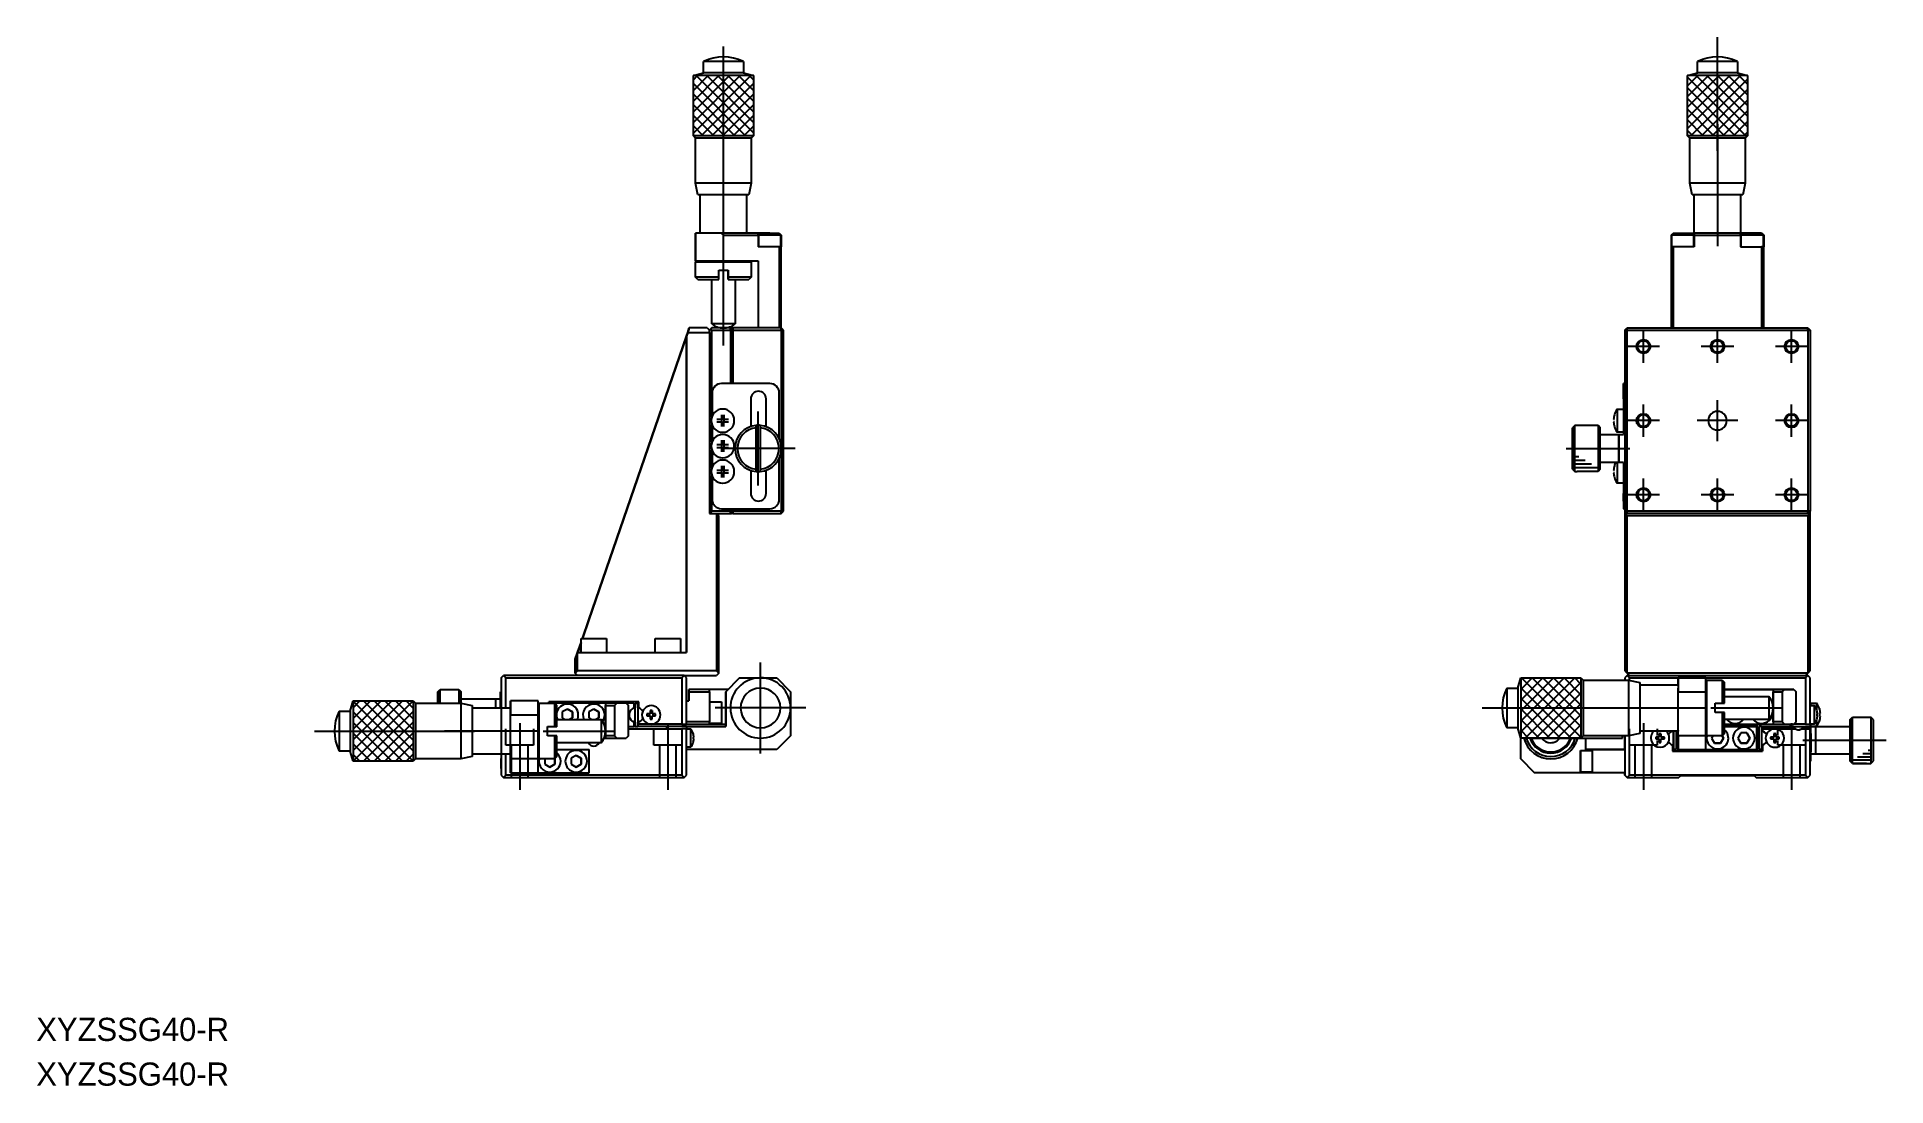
# Model space of a CAD drawing. Extents: x 1.09 to 8.82, y 1.88 to 6.27.
import ezdxf

# ---------------------------------------------------------------- set-up
doc = ezdxf.new("R2010")
doc.units = 0
for name, pattern in [('CENTER', [2, 1.25, -0.25, 0.25, -0.25]), ('DASHED', [0.75, 0.5, -0.25]), ('DOT', [0.5, 0.25, -0.25])]:
    doc.linetypes.add(name, pattern=pattern)
doc.layers.get('0').update_dxf_attribs({"linetype": 'CONTINUOUS'})
doc.layers.add('CENTER', color=1, linetype='CENTER')
doc.styles.get("Standard").update_dxf_attribs({"font": 'FGP教科書体NT-M'})

msp = doc.modelspace()

# ---------------------------------------------------------------- texts
at = {"color": 7}
for p in [(1.085049, 2.071787), (1.085049, 1.885067)]:
    msp.add_text('XYZSSG40-R', height=0.096776, dxfattribs=at).set_placement(p)

# ---------------------------------------------------------------- linework, layer by layer
at = {"color": 7, "linetype": 'CONTINUOUS'}
for p, q in [((3.831563, 6.104771), (3.874143, 6.11618)), ((3.874143, 6.11618), (3.874143, 6.162835)), ((4.040595, 6.11618), (3.874143, 6.11618)), ((4.040595, 6.162835), (4.040595, 6.11618)), ((4.040595, 6.11618), (4.083175, 6.104771)), ((7.986573, 6.104771), (8.029153, 6.11618)), ((8.029153, 6.11618), (8.029153, 6.162835)), ((8.195605, 6.162835), (8.029153, 6.162835)), ((8.195605, 6.11618), (8.029153, 6.11618)), ((8.195605, 6.162835), (8.195605, 6.11618)), ((8.195605, 6.11618), (8.238185, 6.104771)), ((3.831563, 5.853158), (3.831563, 6.104771)), ((4.083175, 6.104771), (4.083175, 5.853158)), ((7.986573, 5.853158), (7.986573, 6.104771)), ((8.238185, 6.104771), (8.238185, 5.853158)), ((3.84124, 5.843481), (3.831563, 5.853158)), ((4.073498, 5.843481), (3.84124, 5.843481)), ((3.84124, 5.654772), (3.84124, 5.843481)), ((4.083175, 5.853158), (4.073498, 5.843481)), ((4.073498, 5.843481), (4.073498, 5.654772)), ((7.99625, 5.843481), (7.986573, 5.853158)), ((7.99625, 5.654772), (7.99625, 5.843481)), ((8.228508, 5.843481), (7.99625, 5.843481)), ((8.238185, 5.853158), (8.228508, 5.843481)), ((8.228508, 5.843481), (8.228508, 5.654772)), ((4.073498, 5.654772), (3.84124, 5.654772)), ((3.850918, 5.606385), (3.84124, 5.654772)), ((4.073498, 5.654772), (4.06382, 5.606385)), ((8.005928, 5.606385), (7.99625, 5.654772)), ((8.228508, 5.654772), (7.99625, 5.654772)), ((8.228508, 5.654772), (8.21883, 5.606385)), ((4.06382, 5.606385), (3.850918, 5.606385)), ((3.860595, 5.446707), (3.860595, 5.606385)), ((4.054143, 5.606385), (4.054143, 5.446707)), ((8.21883, 5.606385), (8.005928, 5.606385)), ((8.015605, 5.446707), (8.015605, 5.606385)), ((8.209153, 5.606385), (8.209153, 5.446707)), ((3.841239, 5.330579), (3.841239, 5.446707)), ((3.841242, 5.446707), (3.841242, 5.330579)), ((3.947695, 5.446707), (3.841242, 5.446707)), ((3.947695, 5.446707), (3.957373, 5.43703)), ((4.102533, 5.446707), (3.947695, 5.446707)), ((3.957373, 5.330579), (3.957373, 5.43703)), ((3.957373, 5.43703), (4.102534, 5.43703)), ((4.102534, 5.43703), (4.102533, 5.446707)), ((4.150919, 5.446707), (4.102533, 5.446707)), ((4.102534, 5.43703), (4.102534, 5.388643)), ((4.105436, 5.438965), (4.150921, 5.438965)), ((4.105436, 5.388643), (4.105436, 5.438965)), ((4.150919, 5.446707), (4.189628, 5.446707)), ((4.150921, 5.438965), (4.196404, 5.438965)), ((4.189628, 5.446707), (4.199306, 5.43703)), ((4.196404, 5.438965), (4.196404, 5.388643)), ((4.199306, 5.43703), (4.199306, 5.388643)), ((7.928508, 5.446707), (7.918831, 5.43703)), ((7.918834, 5.43703), (7.918834, 5.388643)), ((7.921738, 5.438965), (8.012705, 5.438965)), ((7.921738, 5.438965), (8.012705, 5.438965)), ((7.921738, 5.388643), (7.921738, 5.438965)), ((7.928508, 5.446707), (8.015605, 5.446707)), ((7.967221, 5.438965), (7.945931, 5.438965)), ((7.945932, 5.438965), (7.967222, 5.438965)), ((7.988512, 5.438965), (7.967221, 5.438965)), ((7.967222, 5.438965), (7.988512, 5.438965)), ((8.012705, 5.438965), (8.012705, 5.388643)), ((8.015609, 5.446707), (8.01561, 5.43703)), ((8.209157, 5.446707), (8.015609, 5.446707)), ((8.01561, 5.43703), (8.01561, 5.388643)), ((8.209158, 5.43703), (8.209157, 5.446707)), ((8.296252, 5.446707), (8.209157, 5.446707)), ((8.209158, 5.43703), (8.209158, 5.388643)), ((8.21206, 5.438965), (8.303028, 5.438965)), ((8.21206, 5.438965), (8.303028, 5.438965)), ((8.21206, 5.388643), (8.21206, 5.438965)), ((8.257543, 5.438965), (8.236253, 5.438965)), ((8.236254, 5.438965), (8.257544, 5.438965)), ((8.278834, 5.438965), (8.257543, 5.438965)), ((8.257544, 5.438965), (8.278834, 5.438965)), ((8.296252, 5.446707), (8.30593, 5.43703)), ((8.303028, 5.438965), (8.303028, 5.388643)), ((8.30593, 5.43703), (8.30593, 5.388643)), ((4.18963, 5.388643), (4.102534, 5.388643)), ((4.18963, 5.388643), (4.18963, 5.049934)), ((4.199307, 5.388643), (4.18963, 5.388643)), ((4.199307, 5.049934), (4.199307, 5.388643)), ((7.918834, 5.388643), (7.921738, 5.388643)), ((7.928513, 5.388643), (7.918835, 5.388643)), ((7.918835, 5.388643), (7.918835, 5.04997)), ((7.928513, 5.04997), (7.928513, 5.388643)), ((8.01561, 5.388643), (7.928513, 5.388643)), ((8.015609, 5.388643), (8.012705, 5.388643)), ((8.209157, 5.388643), (8.21206, 5.388643)), ((8.209158, 5.388643), (8.296254, 5.388643)), ((8.296254, 5.388643), (8.296254, 5.04997)), ((8.305931, 5.388643), (8.296254, 5.388643)), ((8.30593, 5.388643), (8.303028, 5.388643)), ((8.305931, 5.04997), (8.305931, 5.388643)), ((3.84124, 5.326708), (3.845111, 5.330579)), ((3.84124, 5.326708), (4.073498, 5.326708)), ((3.84124, 5.262837), (3.84124, 5.326708)), ((3.850918, 5.253159), (3.84124, 5.262837)), ((3.841242, 5.330579), (3.957373, 5.330579)), ((3.938016, 5.262837), (3.938016, 5.291869)), ((3.938016, 5.291869), (3.976726, 5.291869)), ((3.938016, 5.253159), (3.938016, 5.262837)), ((3.957373, 5.330579), (4.102534, 5.330579)), ((3.976726, 5.291869), (3.976726, 5.262837)), ((3.976726, 5.262837), (3.976726, 5.253159)), ((4.073498, 5.262837), (4.06382, 5.253159)), ((4.069627, 5.330579), (4.073498, 5.326708)), ((4.073498, 5.326708), (4.073498, 5.262837)), ((4.102526, 5.330579), (4.102526, 5.049934)), ((4.102534, 5.330579), (4.102534, 5.049934)), ((7.918834, 5.330579), (7.918834, 5.04997)), ((3.850918, 5.253159), (3.938016, 5.253159)), ((3.908982, 5.066918), (3.908982, 5.253159)), ((3.976726, 5.253159), (4.06382, 5.253159)), ((4.005756, 5.253159), (4.005756, 5.066918)), ((3.807848, 5.030579), (3.802523, 5.015116)), ((3.802538, 5.015116), (3.807862, 5.030579)), ((3.807848, 5.030579), (3.814512, 5.049934)), ((3.814526, 5.049934), (3.807862, 5.030579)), ((3.807862, 5.030579), (3.899312, 5.030579)), ((3.889634, 5.049934), (3.814526, 5.049934)), ((3.889634, 5.049934), (3.899312, 5.040256)), ((3.899305, 5.040264), (3.904136, 5.045095)), ((3.906075, 5.047031), (3.899306, 5.040262)), ((3.89931, 5.040258), (3.906082, 5.047031)), ((3.90415, 5.045095), (3.899312, 5.040256)), ((3.899312, 5.030579), (3.899312, 5.040256)), ((3.899312, 5.030579), (3.899312, 4.275742)), ((3.904136, 5.045095), (3.908975, 5.049934)), ((3.908989, 5.049934), (3.90415, 5.045095)), ((3.90415, 5.045095), (3.908989, 5.040256)), ((4.005756, 5.066918), (3.908982, 5.066918)), ((3.982527, 5.049934), (3.908989, 5.049934)), ((3.908989, 4.679346), (3.908989, 5.040256)), ((3.908989, 5.040256), (3.986408, 5.040256)), ((3.986408, 5.049934), (3.982533, 5.049934)), ((3.986408, 5.040256), (3.986408, 5.049934)), ((3.986408, 5.049934), (3.991244, 5.049934)), ((3.986408, 5.040256), (3.986408, 4.817676)), ((3.996071, 5.049934), (3.991243, 5.049934)), ((3.991244, 5.022837), (3.991244, 5.049934)), ((3.996086, 5.049934), (3.996086, 5.040256)), ((4.199311, 5.049934), (3.996086, 5.049934)), ((3.996086, 5.049934), (3.996086, 4.817676)), ((3.996086, 4.817676), (3.996086, 5.040256)), ((3.996086, 5.040256), (4.199311, 5.040256)), ((4.199311, 5.040256), (4.199311, 5.049934)), ((4.209004, 5.040256), (4.199311, 5.049934)), ((4.199311, 5.040256), (4.199311, 4.547586)), ((4.209004, 5.040256), (4.199311, 5.040256)), ((4.209004, 4.285419), (4.209004, 5.040256)), ((7.734965, 5.040256), (7.72528, 5.040256)), ((7.72528, 5.040256), (7.725282, 4.275763)), ((7.725282, 5.040256), (7.734965, 5.04997)), ((7.734965, 5.040256), (7.734965, 5.04997)), ((7.734965, 5.04997), (8.489802, 5.04997)), ((7.734965, 4.285419), (7.734965, 5.040256)), ((7.734965, 5.040256), (8.489803, 5.040256)), ((8.489803, 5.040256), (8.489802, 5.04997)), ((8.489802, 5.04997), (8.49948, 5.040256)), ((8.489803, 5.040256), (8.489803, 4.285419)), ((8.489803, 5.040256), (8.499487, 5.040256)), ((8.499487, 5.040256), (8.499487, 4.285419)), ((3.394661, 3.830581), (3.802529, 5.015116)), ((3.802532, 5.015116), (3.394664, 3.830581)), ((3.802532, 5.015116), (3.802532, 3.830581)), ((3.802536, 4.996708), (3.802537, 4.972515)), ((3.802536, 4.948321), (3.802536, 4.996708)), ((3.802537, 4.972515), (3.802536, 4.996708)), ((3.802537, 4.972515), (3.802536, 4.948321)), ((3.802536, 4.948321), (3.802537, 4.972515)), ((3.802538, 3.695098), (3.802538, 5.015116)), ((3.996083, 5.022837), (3.991244, 5.022837)), ((3.996083, 5.022837), (3.996083, 4.817676)), ((3.996085, 4.817676), (3.996085, 5.022837)), ((4.151892, 4.817676), (3.948667, 4.817676)), ((7.719472, 4.778992), (7.719472, 4.817701)), ((7.719472, 4.817701), (7.725279, 4.817701)), ((7.719476, 4.817701), (7.719477, 4.778992)), ((7.725278, 4.817701), (7.719476, 4.817701)), ((3.909957, 4.778967), (3.909957, 4.681802)), ((3.909957, 4.681801), (3.909957, 4.778967)), ((4.07157, 4.753805), (4.07157, 4.638394)), ((4.13544, 4.637719), (4.13544, 4.753805)), ((4.135441, 4.637719), (4.135441, 4.753805)), ((4.190602, 4.586841), (4.190602, 4.778967)), ((7.719476, 4.753831), (7.719475, 4.785766)), ((7.719475, 4.753831), (7.719475, 4.604799)), ((3.802536, 4.696709), (3.802536, 4.628967)), ((3.802536, 4.628967), (3.802536, 4.696709)), ((3.908989, 4.572894), (3.908989, 4.64633)), ((3.909957, 4.643874), (3.909957, 4.57535)), ((3.909957, 4.57535), (3.909957, 4.643874)), ((3.949442, 4.66787), (3.930114, 4.66787)), ((3.930114, 4.657806), (3.949442, 4.657806)), ((3.94864, 4.66787), (3.94864, 4.657806)), ((3.949442, 4.687198), (3.949442, 4.66787)), ((3.959505, 4.668671), (3.949442, 4.668671)), ((3.949442, 4.657806), (3.949442, 4.638478)), ((3.949442, 4.657005), (3.959505, 4.657005)), ((3.959506, 4.687198), (3.959505, 4.668671)), ((3.959505, 4.66787), (3.959505, 4.668671)), ((3.959505, 4.657005), (3.959505, 4.657806)), ((3.959506, 4.638478), (3.959505, 4.657005)), ((3.959506, 4.66787), (3.959506, 4.687198)), ((3.978834, 4.66787), (3.959506, 4.66787)), ((3.959506, 4.657806), (3.978834, 4.657806)), ((3.959506, 4.638478), (3.959506, 4.657806)), ((3.960306, 4.657806), (3.960306, 4.66787)), ((4.0948, 4.633461), (4.094799, 4.643173)), ((4.110283, 4.643173), (4.110283, 4.633461)), ((4.110283, 4.643173), (4.110283, 4.450245)), ((7.51625, 4.643198), (7.506573, 4.633486)), ((7.51625, 4.45027), (7.51625, 4.643198)), ((7.525927, 4.643198), (7.51625, 4.643198)), ((7.525927, 4.64351), (7.613024, 4.64351)), ((7.525927, 4.643508), (7.525927, 4.643198)), ((7.525927, 4.643198), (7.525927, 4.643508)), ((7.613024, 4.64351), (7.622701, 4.633831)), ((7.613024, 4.64351), (7.613024, 4.449958)), ((7.681488, 4.667895), (7.678151, 4.667895)), ((7.678151, 4.657831), (7.681488, 4.657831)), ((7.678151, 4.657831), (7.681488, 4.657831)), ((7.681354, 4.687287), (7.681487, 4.687223)), ((7.681487, 4.687223), (7.681354, 4.687287)), ((7.681354, 4.638439), (7.681487, 4.638503)), ((7.681487, 4.638503), (7.681354, 4.638439)), ((7.692537, 4.71125), (7.719473, 4.71125)), ((7.692537, 4.71125), (7.692537, 4.614476)), ((3.949442, 4.561419), (3.930114, 4.561419)), ((3.94864, 4.561419), (3.94864, 4.551354)), ((3.949442, 4.580746), (3.949442, 4.561419)), ((3.959505, 4.562219), (3.949442, 4.562219)), ((3.959506, 4.580746), (3.959505, 4.562219)), ((3.959505, 4.561419), (3.959505, 4.562219)), ((3.959506, 4.561419), (3.959506, 4.580746)), ((3.978834, 4.561419), (3.959506, 4.561419)), ((3.960306, 4.551354), (3.960306, 4.561419)), ((7.506572, 4.459982), (7.506572, 4.633486)), ((7.506572, 4.459982), (7.506572, 4.633486)), ((7.506573, 4.633486), (7.506573, 4.459982)), ((7.506573, 4.633486), (7.506573, 4.459982)), ((7.622701, 4.459637), (7.622701, 4.633831)), ((7.622703, 4.604799), (7.700121, 4.604799)), ((7.719475, 4.614476), (7.692537, 4.614476)), ((7.700121, 4.604799), (7.700121, 4.48867)), ((7.700121, 4.604799), (7.719475, 4.604799)), ((7.700121, 4.48867), (7.700121, 4.604799)), ((3.908989, 4.466443), (3.908989, 4.539878)), ((3.909957, 4.537423), (3.909957, 4.468899)), ((3.909957, 4.468898), (3.909957, 4.537423)), ((3.930114, 4.551354), (3.949442, 4.551354)), ((3.949442, 4.551354), (3.949442, 4.532027)), ((3.949442, 4.550553), (3.959505, 4.550553)), ((3.959505, 4.550553), (3.959505, 4.551354)), ((3.959506, 4.532027), (3.959505, 4.550553)), ((3.959506, 4.551354), (3.978834, 4.551354)), ((3.959506, 4.532027), (3.959506, 4.551354)), ((4.190602, 4.333806), (4.190602, 4.506577)), ((4.199311, 4.545832), (4.199311, 4.285419)), ((7.700121, 4.48867), (7.622703, 4.48867)), ((7.692538, 4.48867), (7.692537, 4.401573)), ((7.719475, 4.48867), (7.700121, 4.48867)), ((7.719475, 4.48867), (7.719475, 4.358993)), ((3.908989, 4.285419), (3.908989, 4.433427)), ((3.909957, 4.430971), (3.909957, 4.333806)), ((3.909957, 4.333806), (3.909957, 4.430971)), ((3.949442, 4.454967), (3.930114, 4.454967)), ((3.930114, 4.444903), (3.949442, 4.444903)), ((3.94864, 4.454967), (3.94864, 4.444903)), ((3.949442, 4.474295), (3.949442, 4.454967)), ((3.959505, 4.455768), (3.949442, 4.455768)), ((3.949442, 4.444903), (3.949442, 4.425575)), ((3.949442, 4.444102), (3.959505, 4.444102)), ((3.959506, 4.474295), (3.959505, 4.455768)), ((3.959505, 4.454967), (3.959505, 4.455768)), ((3.959505, 4.444102), (3.959505, 4.444903)), ((3.959506, 4.425575), (3.959505, 4.444102)), ((3.959506, 4.454967), (3.959506, 4.474295)), ((3.978834, 4.454967), (3.959506, 4.454967)), ((3.959506, 4.444903), (3.978834, 4.444903)), ((3.959506, 4.425575), (3.959506, 4.444903)), ((3.960306, 4.444903), (3.960306, 4.454967)), ((4.07157, 4.455024), (4.07157, 4.358967)), ((4.094799, 4.450245), (4.0948, 4.459957)), ((4.110283, 4.459957), (4.110283, 4.450245)), ((4.13544, 4.358967), (4.13544, 4.455699)), ((4.135441, 4.358967), (4.135441, 4.455699)), ((7.506573, 4.459982), (7.51625, 4.45027)), ((7.51625, 4.45027), (7.525927, 4.45027)), ((7.525927, 4.44996), (7.525927, 4.45027)), ((7.525927, 4.45027), (7.525927, 4.449958)), ((7.613024, 4.449958), (7.525927, 4.449958)), ((7.622701, 4.459637), (7.613024, 4.449958)), ((7.681488, 4.454992), (7.678151, 4.454992)), ((7.678151, 4.444928), (7.681488, 4.444928)), ((7.678151, 4.444928), (7.681488, 4.444928)), ((7.681354, 4.474385), (7.681487, 4.47432)), ((7.681487, 4.47432), (7.681354, 4.474385)), ((7.681354, 4.425536), (7.681487, 4.4256)), ((7.681487, 4.4256), (7.681354, 4.425536)), ((3.802536, 4.377354), (3.802537, 4.353161)), ((3.802536, 4.328967), (3.802536, 4.377354)), ((3.802537, 4.353161), (3.802536, 4.377354)), ((3.802537, 4.353161), (3.802536, 4.328967)), ((3.802536, 4.328967), (3.802537, 4.353161)), ((7.719475, 4.401573), (7.692537, 4.401573)), ((7.719475, 4.358993), (7.719475, 4.327057)), ((7.719475, 4.327057), (7.719476, 4.358993)), ((7.719477, 4.333831), (7.719476, 4.295122)), ((3.90415, 4.28058), (3.899312, 4.285419)), ((3.906082, 4.278645), (3.899312, 4.285416)), ((3.899312, 4.285408), (3.906075, 4.278645)), ((3.899312, 4.285405), (3.904136, 4.28058)), ((3.899312, 4.275742), (3.928344, 4.275742)), ((3.908975, 4.275742), (3.904136, 4.28058)), ((3.908989, 4.285419), (3.90415, 4.28058)), ((3.90415, 4.28058), (3.908989, 4.275742)), ((3.986408, 4.285419), (3.908989, 4.285419)), ((3.928344, 4.275742), (3.932205, 4.275742)), ((3.928344, 4.275742), (3.928344, 3.617678)), ((3.938021, 4.266064), (3.928344, 4.275742)), ((3.932211, 4.275742), (3.986408, 4.275742)), ((3.938021, 3.608001), (3.938021, 4.266064)), ((3.948667, 4.295096), (4.151892, 4.295096)), ((3.986408, 4.295096), (3.986408, 4.285419)), ((3.986408, 4.275742), (3.986408, 4.285419)), ((3.986408, 4.275742), (3.991244, 4.275742)), ((3.996071, 4.275742), (3.991243, 4.275742)), ((3.991244, 4.295096), (3.991244, 4.275742)), ((3.996086, 4.285419), (3.996086, 4.295096)), ((3.996086, 4.285419), (3.996086, 4.275742)), ((4.199311, 4.285419), (3.996086, 4.285419)), ((3.996086, 4.275742), (4.125753, 4.275742)), ((4.125759, 4.275742), (4.199311, 4.275742)), ((4.199311, 4.275742), (4.199311, 4.285419)), ((4.199311, 4.275742), (4.209004, 4.285419)), ((4.199311, 4.285419), (4.209004, 4.285419)), ((7.719476, 4.295122), (7.725278, 4.295122)), ((7.725282, 4.285419), (7.734965, 4.285419)), ((7.725282, 4.285419), (7.734971, 4.275763)), ((7.725282, 4.275763), (8.499487, 4.275763)), ((7.725282, 4.275763), (7.725282, 3.617678)), ((7.725282, 4.275763), (7.73496, 4.266064)), ((7.73496, 3.608001), (7.73496, 4.266064)), ((7.73496, 4.266064), (8.489797, 4.266064)), ((8.489803, 4.285419), (7.734965, 4.285419)), ((7.734971, 4.275763), (7.734971, 4.285419)), ((8.489797, 4.266064), (8.499487, 4.275763)), ((8.489797, 4.266064), (8.489797, 3.608001)), ((8.499487, 4.285419), (8.489803, 4.285419)), ((8.489808, 4.275763), (8.489808, 4.285419)), ((8.499487, 4.285419), (8.489808, 4.275763)), ((8.499487, 4.275742), (8.499487, 4.285419)), ((8.499487, 3.61766), (8.499487, 4.275742)), ((3.368003, 3.753162), (3.394661, 3.830581)), ((3.394664, 3.830581), (3.368007, 3.753162)), ((3.802532, 3.830581), (3.802535, 3.695098)), ((3.348007, 3.695098), (3.362203, 3.736319)), ((3.362203, 3.736304), (3.348016, 3.695098)), ((3.362203, 3.753162), (3.415428, 3.753162)), ((3.362203, 3.695098), (3.362203, 3.753162)), ((3.415428, 3.753162), (3.468654, 3.753162)), ((3.468654, 3.753162), (3.468654, 3.695098)), ((3.67188, 3.753162), (3.725105, 3.753162)), ((3.67188, 3.695098), (3.67188, 3.753162)), ((3.725105, 3.753162), (3.778331, 3.753162)), ((3.778331, 3.753162), (3.778331, 3.695098)), ((3.338008, 3.666065), (3.347685, 3.694171)), ((3.338008, 3.608001), (3.338008, 3.666065)), ((3.3477, 3.694171), (3.338022, 3.666065)), ((3.338022, 3.666065), (3.338022, 3.608001)), ((3.348004, 3.695098), (3.347685, 3.694171)), ((3.3477, 3.694171), (3.348019, 3.695098)), ((3.3477, 3.617678), (3.3477, 3.694171)), ((3.348019, 3.695098), (3.802538, 3.695098)), ((7.725271, 3.694171), (7.725271, 3.695098)), ((3.028338, 3.588646), (3.038009, 3.598324)), ((3.028338, 3.588646), (3.028338, 3.182188)), ((3.038009, 3.598324), (3.0477, 3.588646)), ((3.134784, 3.598324), (3.038023, 3.598324)), ((3.0477, 3.588646), (3.783183, 3.588646)), ((3.0477, 3.46284), (3.0477, 3.588646)), ((3.440592, 3.598324), (3.134796, 3.598324)), ((3.338008, 3.608001), (3.347686, 3.598324)), ((3.338022, 3.608001), (3.3477, 3.617678)), ((3.3477, 3.598324), (3.338022, 3.608001)), ((3.928344, 3.617678), (3.3477, 3.617678)), ((3.444461, 3.598324), (3.440599, 3.598324)), ((3.754138, 3.598324), (3.444472, 3.598324)), ((3.79286, 3.598324), (3.754149, 3.598324)), ((3.79286, 3.598324), (3.783183, 3.588646)), ((3.783183, 3.588646), (3.783183, 3.395098)), ((3.802545, 3.588658), (3.79286, 3.598324)), ((3.79286, 3.598324), (3.928344, 3.598324)), ((3.802545, 3.395098), (3.802545, 3.588658)), ((3.928344, 3.617678), (3.938021, 3.608001)), ((3.938021, 3.608001), (3.928344, 3.598324)), ((4.025132, 3.588646), (3.967067, 3.530582)), ((3.967069, 3.530582), (4.025134, 3.588646)), ((4.025134, 3.588646), (4.112238, 3.588646)), ((4.112238, 3.588646), (4.179972, 3.588646)), ((4.179972, 3.588646), (4.238037, 3.530582)), ((7.278393, 3.546071), (7.289803, 3.588652)), ((7.289803, 3.588652), (7.541415, 3.588652)), ((7.541415, 3.588652), (7.551093, 3.578974)), ((7.551093, 3.578974), (7.739802, 3.578974)), ((7.551093, 3.578974), (7.551093, 3.346717)), ((7.725282, 3.617678), (7.744668, 3.598329)), ((7.734988, 3.598331), (7.725311, 3.588646)), ((7.725311, 3.588646), (7.725311, 3.578974)), ((7.744666, 3.588646), (7.734988, 3.598331)), ((7.744668, 3.598331), (7.734988, 3.598331)), ((8.489828, 3.608001), (7.734991, 3.608001)), ((7.739802, 3.578974), (7.788189, 3.569297)), ((7.739802, 3.578974), (7.739802, 3.346717)), ((7.744666, 3.588646), (7.947895, 3.588646)), ((7.744666, 3.578002), (7.744666, 3.588646)), ((7.744668, 3.598331), (8.480151, 3.598331)), ((7.788189, 3.569297), (7.788189, 3.356394)), ((7.788221, 3.559614), (7.947897, 3.559614)), ((7.947895, 3.588646), (8.064024, 3.588646)), ((7.947895, 3.559614), (7.947895, 3.588646)), ((7.947898, 3.588646), (7.947899, 3.530582)), ((8.064027, 3.588646), (7.947898, 3.588646)), ((8.064027, 3.588646), (8.480148, 3.588646)), ((8.064028, 3.530582), (8.064027, 3.588646)), ((8.064027, 3.575099), (8.067897, 3.578969)), ((8.067897, 3.578969), (8.131768, 3.578969)), ((8.067897, 3.346711), (8.067897, 3.578969)), ((8.131768, 3.578969), (8.141445, 3.569291)), ((8.141447, 3.482194), (8.141445, 3.569291)), ((8.489826, 3.598331), (8.480148, 3.588646)), ((8.480148, 3.588646), (8.480148, 3.395098)), ((8.489826, 3.598331), (8.480151, 3.598331)), ((8.480158, 3.598331), (8.489828, 3.608001)), ((8.499503, 3.588646), (8.489826, 3.598331)), ((8.489828, 3.608001), (8.499487, 3.61766)), ((8.499503, 3.395098), (8.499503, 3.588646)), ((2.397588, 3.449292), (2.408998, 3.491872)), ((2.408998, 3.491874), (2.66061, 3.491874)), ((2.66061, 3.491872), (2.670288, 3.482195)), ((2.670288, 3.482195), (2.858997, 3.482195)), ((2.670288, 3.482195), (2.670288, 3.249937)), ((2.764144, 3.482195), (2.764145, 3.530582)), ((2.764145, 3.530582), (2.773822, 3.540259)), ((2.764145, 3.530582), (2.764147, 3.482195)), ((2.773824, 3.482195), (2.773822, 3.540259)), ((2.773822, 3.540259), (2.851242, 3.540259)), ((2.851242, 3.540259), (2.851243, 3.482195)), ((2.851242, 3.540259), (2.860919, 3.530582)), ((2.858997, 3.482195), (2.907384, 3.472517)), ((2.858997, 3.482195), (2.858997, 3.249937)), ((2.860921, 3.48181), (2.860919, 3.530582)), ((2.86092, 3.501549), (3.00608, 3.501549)), ((3.006081, 3.46284), (3.00608, 3.501549)), ((3.006081, 3.46284), (3.00608, 3.501549)), ((3.00608, 3.501549), (3.025435, 3.501549)), ((3.02543, 3.46284), (3.025432, 3.530582)), ((3.025438, 3.530582), (3.028338, 3.530582)), ((3.067059, 3.46284), (3.067059, 3.491872)), ((3.067062, 3.491872), (3.067064, 3.433808)), ((3.183191, 3.491872), (3.067062, 3.491872)), ((3.183192, 3.433808), (3.183191, 3.491872)), ((3.183192, 3.478325), (3.187061, 3.482195)), ((3.187061, 3.482195), (3.250932, 3.482195)), ((3.187061, 3.249937), (3.187061, 3.482195)), ((3.386408, 3.488001), (3.2277, 3.488001)), ((3.2277, 3.482195), (3.2277, 3.488001)), ((3.23157, 3.482195), (3.243182, 3.482195)), ((3.250932, 3.482195), (3.247055, 3.482195)), ((3.260603, 3.482195), (3.250932, 3.482195)), ((3.250932, 3.482195), (3.260609, 3.472517)), ((3.255768, 3.477358), (3.260605, 3.482195)), ((3.260603, 3.482195), (3.255768, 3.477359)), ((3.343823, 3.482195), (3.260605, 3.482195)), ((3.463831, 3.482195), (3.343823, 3.482195)), ((3.386399, 3.482195), (3.386399, 3.488001)), ((3.39027, 3.488001), (3.386408, 3.488001)), ((3.394625, 3.488001), (3.390277, 3.488001)), ((3.603183, 3.488001), (3.394625, 3.488001)), ((3.444463, 3.488001), (3.444463, 3.482195)), ((3.463831, 3.482195), (3.463831, 3.366842)), ((3.463836, 3.482195), (3.463836, 3.472517)), ((3.512223, 3.482195), (3.463836, 3.482195)), ((3.502546, 3.472517), (3.512223, 3.482195)), ((3.537368, 3.482195), (3.512223, 3.482195)), ((3.550932, 3.482195), (3.537368, 3.482195)), ((3.583829, 3.482195), (3.550932, 3.482195)), ((3.550932, 3.482195), (3.560609, 3.472517)), ((3.583829, 3.463699), (3.583829, 3.482195)), ((3.587686, 3.482195), (3.587686, 3.46398)), ((3.587698, 3.385421), (3.587698, 3.482195)), ((3.587698, 3.482195), (3.599311, 3.482195)), ((3.599311, 3.482195), (3.599311, 3.385421)), ((3.603169, 3.463699), (3.603169, 3.488001)), ((3.603183, 3.463699), (3.603183, 3.488001)), ((3.802545, 3.491872), (3.812227, 3.491872)), ((3.812222, 3.530582), (3.812222, 3.540259)), ((3.812222, 3.530582), (3.812222, 3.491872)), ((3.812227, 3.540259), (3.812227, 3.530582)), ((3.899324, 3.540259), (3.812227, 3.540259)), ((3.812227, 3.530582), (3.899324, 3.530582)), ((3.812227, 3.491872), (3.812227, 3.530582)), ((3.899324, 3.530582), (3.899324, 3.540259)), ((3.976745, 3.540259), (3.899324, 3.540259)), ((3.899324, 3.530582), (3.899324, 3.404775)), ((3.899324, 3.488969), (3.949643, 3.488969)), ((3.949643, 3.488969), (3.949643, 3.398001)), ((3.967067, 3.530582), (3.967067, 3.385421)), ((3.967069, 3.385421), (3.967069, 3.530582)), ((4.238037, 3.530582), (4.238037, 3.346711)), ((7.231738, 3.546071), (7.278393, 3.546071)), ((7.278393, 3.546071), (7.278393, 3.37962)), ((7.947899, 3.46284), (7.947898, 3.54498)), ((7.947899, 3.346711), (7.947899, 3.530582)), ((7.947899, 3.530582), (8.064028, 3.530582)), ((8.064028, 3.346711), (8.064028, 3.530582)), ((8.102738, 3.443485), (8.102738, 3.482194)), ((8.102738, 3.482194), (8.13177, 3.482194)), ((8.13177, 3.482194), (8.141447, 3.482194)), ((8.141447, 3.540259), (8.431762, 3.540259)), ((8.344667, 3.540259), (8.141447, 3.540259)), ((8.141447, 3.511227), (8.327687, 3.511227)), ((8.327687, 3.511227), (8.327687, 3.414453)), ((8.344667, 3.540259), (8.344667, 3.463616)), ((8.393059, 3.540259), (8.344672, 3.540259)), ((8.344672, 3.540259), (8.344672, 3.530582)), ((8.344672, 3.530582), (8.383382, 3.530582)), ((8.344672, 3.404775), (8.344672, 3.530582)), ((8.383382, 3.530582), (8.393059, 3.540259)), ((8.383382, 3.530582), (8.383382, 3.404775)), ((8.431768, 3.540259), (8.393059, 3.540259)), ((8.431768, 3.540259), (8.441445, 3.530582)), ((8.441445, 3.404775), (8.441445, 3.530582)), ((8.502401, 3.482195), (8.499503, 3.482195)), ((8.502397, 3.482195), (8.499503, 3.482195)), ((8.50237, 3.482195), (8.526027, 3.482195)), ((8.502371, 3.472517), (8.50237, 3.482195)), ((8.526027, 3.482195), (8.526028, 3.456758)), ((2.350933, 3.449292), (2.397588, 3.449292)), ((2.397588, 3.449292), (2.397588, 3.28284)), ((2.907384, 3.472517), (2.907384, 3.259614)), ((2.907385, 3.46284), (3.067061, 3.46284)), ((3.067063, 3.366066), (3.067061, 3.458001)), ((3.067064, 3.249937), (3.067064, 3.433808)), ((3.067064, 3.433808), (3.183192, 3.433808)), ((3.183192, 3.249937), (3.183192, 3.433808)), ((3.260611, 3.385421), (3.260609, 3.472517)), ((3.260611, 3.414453), (3.446851, 3.414453)), ((3.305122, 3.458392), (3.283832, 3.4461)), ((3.283832, 3.4461), (3.283832, 3.421516)), ((3.283832, 3.421516), (3.296065, 3.414453)), ((3.326412, 3.4461), (3.305122, 3.458392)), ((3.305122, 3.458391), (3.326412, 3.4461)), ((3.314179, 3.414453), (3.326412, 3.421516)), ((3.326412, 3.421516), (3.314179, 3.414453)), ((3.326412, 3.421516), (3.326412, 3.4461)), ((3.326412, 3.4461), (3.326412, 3.421516)), ((3.415445, 3.458392), (3.394154, 3.4461)), ((3.394154, 3.4461), (3.394154, 3.421516)), ((3.394154, 3.421516), (3.406388, 3.414453)), ((3.415444, 3.458391), (3.436734, 3.4461)), ((3.436735, 3.4461), (3.415445, 3.458392)), ((3.424501, 3.414453), (3.436735, 3.421516)), ((3.436734, 3.421516), (3.424501, 3.414453)), ((3.436734, 3.4461), (3.436734, 3.421516)), ((3.436735, 3.421516), (3.436735, 3.4461)), ((3.446851, 3.414453), (3.446851, 3.317679)), ((3.463836, 3.346711), (3.463836, 3.472517)), ((3.463836, 3.472517), (3.502546, 3.472517)), ((3.502546, 3.472517), (3.502546, 3.346711)), ((3.560609, 3.346711), (3.560609, 3.472517)), ((3.583829, 3.463699), (3.578143, 3.460417)), ((3.578143, 3.407198), (3.583829, 3.403916)), ((3.583829, 3.385421), (3.583829, 3.403916)), ((3.587686, 3.403636), (3.587686, 3.385421)), ((3.587687, 3.465743), (3.587687, 3.463978)), ((3.587687, 3.463978), (3.587687, 3.465743)), ((3.587687, 3.403637), (3.587687, 3.401872)), ((3.587687, 3.401872), (3.587687, 3.403637)), ((3.587689, 3.465743), (3.587688, 3.463978)), ((3.587688, 3.403637), (3.587689, 3.401872)), ((3.587689, 3.463978), (3.587689, 3.465743)), ((3.587689, 3.401872), (3.587689, 3.403637)), ((3.58769, 3.465743), (3.58769, 3.463978)), ((3.58769, 3.463978), (3.58769, 3.465743)), ((3.58769, 3.403637), (3.58769, 3.401872)), ((3.58769, 3.401872), (3.58769, 3.403637)), ((3.587691, 3.465743), (3.587691, 3.463979)), ((3.587692, 3.463979), (3.587691, 3.465743)), ((3.587691, 3.403637), (3.587691, 3.401872)), ((3.587691, 3.401872), (3.587692, 3.403637)), ((3.587693, 3.465743), (3.587693, 3.463979)), ((3.587693, 3.463979), (3.587693, 3.465743)), ((3.587693, 3.403636), (3.587693, 3.401872)), ((3.587693, 3.401872), (3.587693, 3.403636)), ((3.587694, 3.465743), (3.587694, 3.463979)), ((3.587694, 3.463979), (3.587694, 3.465743)), ((3.587694, 3.403636), (3.587694, 3.401872)), ((3.587694, 3.401872), (3.587694, 3.403636)), ((3.587696, 3.465743), (3.587695, 3.463979)), ((3.587695, 3.403636), (3.587696, 3.401872)), ((3.587696, 3.46398), (3.587696, 3.465743)), ((3.587696, 3.401872), (3.587696, 3.403636)), ((3.587697, 3.465743), (3.587697, 3.46398)), ((3.587697, 3.401872), (3.587697, 3.465743)), ((3.587697, 3.403636), (3.587697, 3.401872)), ((3.608332, 3.460719), (3.603169, 3.463699)), ((3.603169, 3.403916), (3.608332, 3.406897)), ((3.603169, 3.395098), (3.603169, 3.403916)), ((3.608869, 3.460417), (3.603183, 3.463699)), ((3.603183, 3.403916), (3.608869, 3.407198)), ((3.603183, 3.395098), (3.603183, 3.403916)), ((3.651571, 3.437679), (3.637467, 3.437679)), ((3.637467, 3.429937), (3.651571, 3.429937)), ((3.651571, 3.451783), (3.651571, 3.437679)), ((3.651571, 3.429937), (3.651571, 3.415833)), ((3.659313, 3.451783), (3.659312, 3.441286)), ((3.659312, 3.441286), (3.659312, 3.437679)), ((3.659312, 3.429937), (3.659312, 3.426329)), ((3.659313, 3.415833), (3.659312, 3.426329)), ((3.659313, 3.437679), (3.659313, 3.451783)), ((3.673417, 3.437679), (3.659313, 3.437679)), ((3.659313, 3.429937), (3.673417, 3.429937)), ((3.659313, 3.415833), (3.659313, 3.429937)), ((3.899324, 3.404775), (3.802545, 3.404775)), ((3.899324, 3.395098), (3.899324, 3.404775)), ((7.947897, 3.370905), (7.947899, 3.444733)), ((7.947899, 3.444733), (7.947899, 3.46284)), ((8.13177, 3.443485), (8.102738, 3.443485)), ((8.141447, 3.443485), (8.13177, 3.443485)), ((8.141445, 3.356388), (8.141447, 3.443485)), ((8.327687, 3.414453), (8.141447, 3.414453)), ((8.344667, 3.462064), (8.344667, 3.395098)), ((8.344672, 3.404775), (8.344672, 3.395098)), ((8.383382, 3.404775), (8.344672, 3.404775)), ((8.393059, 3.395098), (8.383382, 3.404775)), ((8.441445, 3.404775), (8.431768, 3.395098)), ((8.499472, 3.472517), (8.51685, 3.472517)), ((8.51685, 3.472517), (8.51685, 3.395098)), ((8.526028, 3.410857), (8.526027, 3.385421)), ((8.530195, 3.437679), (8.527645, 3.437679)), ((8.527645, 3.429937), (8.530195, 3.429937)), ((8.527676, 3.452195), (8.527676, 3.451783)), ((8.527676, 3.451783), (8.527676, 3.452195)), ((8.527676, 3.437679), (8.527676, 3.429937)), ((8.527676, 3.415421), (8.527676, 3.415833)), ((8.527676, 3.415833), (8.527676, 3.415421)), ((8.538468, 3.459283), (8.538469, 3.459937)), ((8.538469, 3.407679), (8.538468, 3.408332)), ((8.538469, 3.459937), (8.538469, 3.459283)), ((8.538469, 3.439614), (8.538469, 3.428001)), ((8.542574, 3.439614), (8.538469, 3.439614)), ((8.538469, 3.428001), (8.542574, 3.428001)), ((8.538469, 3.408332), (8.538469, 3.407679)), ((8.666883, 3.385421), (8.666884, 3.414453)), ((8.666884, 3.414453), (8.676561, 3.42413)), ((8.666884, 3.414453), (8.666884, 3.24026)), ((8.676561, 3.424132), (8.753981, 3.424132)), ((8.676561, 3.230582), (8.676561, 3.42413)), ((8.753981, 3.424132), (8.753981, 3.23058)), ((8.764668, 3.412897), (8.753981, 3.424132)), ((8.764668, 3.241815), (8.764668, 3.412897)), ((3.067061, 3.274131), (3.067063, 3.366066)), ((3.221902, 3.346712), (3.221902, 3.385421)), ((3.221902, 3.385421), (3.250934, 3.385421)), ((3.250934, 3.346712), (3.221902, 3.346712)), ((3.250934, 3.385421), (3.260611, 3.385421)), ((3.260611, 3.346712), (3.250934, 3.346712)), ((3.260609, 3.259614), (3.260611, 3.346712)), ((3.260611, 3.387185), (3.260611, 3.385421)), ((3.458185, 3.337034), (3.463831, 3.337034)), ((3.463831, 3.36529), (3.463831, 3.337034)), ((3.463836, 3.346711), (3.463836, 3.337034)), ((3.502546, 3.346711), (3.463836, 3.346711)), ((3.463836, 3.337034), (3.512223, 3.337034)), ((3.512223, 3.337034), (3.502546, 3.346711)), ((3.512223, 3.337034), (3.550932, 3.337034)), ((3.560609, 3.346711), (3.550932, 3.337034)), ((3.560609, 3.385421), (3.583829, 3.385421)), ((3.560609, 3.375743), (3.783183, 3.375743)), ((3.587696, 3.385421), (3.583829, 3.385421)), ((3.587698, 3.385421), (3.599311, 3.385421)), ((3.721237, 3.385421), (3.599311, 3.385421)), ((3.655426, 3.395098), (3.603183, 3.395098)), ((3.783183, 3.395098), (3.655442, 3.395098)), ((3.721237, 3.375743), (3.721237, 3.385421)), ((3.802534, 3.385421), (3.721237, 3.385421)), ((3.783183, 3.395098), (3.802545, 3.395098)), ((3.783183, 3.375743), (3.783183, 3.182195)), ((3.802545, 3.375743), (3.783183, 3.375743)), ((3.802545, 3.395098), (3.899324, 3.395098)), ((3.802545, 3.385421), (3.802545, 3.375743)), ((3.802545, 3.182203), (3.802545, 3.375743)), ((3.802545, 3.375743), (3.819926, 3.375743)), ((3.802553, 3.385421), (3.967069, 3.385421)), ((3.819926, 3.375743), (3.819926, 3.298324)), ((3.830721, 3.355421), (3.830721, 3.355009)), ((3.830721, 3.355009), (3.830721, 3.355421)), ((3.830722, 3.340905), (3.830722, 3.333163)), ((3.833271, 3.340905), (3.830722, 3.340905)), ((3.830722, 3.333163), (3.833271, 3.333163)), ((3.949643, 3.398001), (3.899324, 3.398001)), ((3.899324, 3.395098), (3.967067, 3.395098)), ((4.238037, 3.346711), (4.179972, 3.288647)), ((7.278393, 3.37962), (7.231738, 3.37962)), ((7.289803, 3.337039), (7.278393, 3.37962)), ((7.289783, 3.249943), (7.289783, 3.337113)), ((7.289785, 3.249943), (7.289785, 3.337105)), ((7.541415, 3.337039), (7.289803, 3.337039)), ((7.328501, 3.337039), (7.367211, 3.337039)), ((7.367211, 3.337039), (7.541415, 3.337039)), ((7.551093, 3.346717), (7.541415, 3.337039)), ((7.541415, 3.337039), (7.715598, 3.337039)), ((7.715598, 3.346717), (7.551092, 3.346717)), ((7.739802, 3.346717), (7.551093, 3.346717)), ((7.560752, 3.337039), (7.560752, 3.288652)), ((7.715629, 3.337039), (7.715629, 3.346717)), ((7.725297, 3.288652), (7.725297, 3.346717)), ((7.725303, 3.346717), (7.725303, 3.327362)), ((7.725303, 3.327362), (7.725304, 3.303169)), ((7.725304, 3.303169), (7.725304, 3.346717)), ((7.725311, 3.346717), (7.725311, 3.182195)), ((7.788189, 3.356394), (7.739802, 3.346717)), ((7.744666, 3.182195), (7.744666, 3.347678)), ((7.947897, 3.366066), (7.788221, 3.366066)), ((7.868537, 3.340905), (7.854433, 3.340905)), ((7.854433, 3.333163), (7.868537, 3.333163)), ((7.854433, 3.333163), (7.864929, 3.333163)), ((7.868537, 3.333163), (7.864929, 3.333163)), ((7.868537, 3.355009), (7.868537, 3.340905)), ((7.868537, 3.333163), (7.868537, 3.319059)), ((7.876279, 3.340905), (7.876279, 3.355009)), ((7.876279, 3.355009), (7.876279, 3.344512)), ((7.876279, 3.344512), (7.876279, 3.340905)), ((7.890383, 3.340905), (7.876279, 3.340905)), ((7.876279, 3.333163), (7.890383, 3.333163)), ((7.876279, 3.319059), (7.876279, 3.333163)), ((7.879886, 3.333163), (7.876279, 3.333163)), ((7.876279, 3.333163), (7.876279, 3.329555)), ((7.876279, 3.319059), (7.876279, 3.329555)), ((7.890383, 3.333163), (7.879886, 3.333163)), ((7.923177, 3.366066), (7.91898, 3.363643)), ((7.928534, 3.366066), (7.928534, 3.305098)), ((7.928535, 3.288647), (7.928535, 3.366066)), ((7.940148, 3.366066), (7.940148, 3.288647)), ((7.945494, 3.366066), (7.947891, 3.364682)), ((7.947891, 3.364691), (7.945509, 3.366066)), ((7.947891, 3.288647), (7.947891, 3.366066)), ((7.947897, 3.368597), (7.947897, 3.366066)), ((7.947899, 3.346711), (7.947898, 3.288647)), ((8.064028, 3.346711), (7.947899, 3.346711)), ((8.064027, 3.288647), (8.064028, 3.346711)), ((8.067897, 3.346711), (8.064028, 3.35058)), ((8.131768, 3.346711), (8.067897, 3.346711)), ((8.093414, 3.346711), (8.087827, 3.337034)), ((8.087827, 3.337034), (8.100119, 3.315743)), ((8.124702, 3.315743), (8.136994, 3.337034)), ((8.136994, 3.337034), (8.124702, 3.315743)), ((8.136994, 3.337034), (8.131407, 3.346711)), ((8.131407, 3.346711), (8.136994, 3.337034)), ((8.141445, 3.356388), (8.131768, 3.346711)), ((8.141447, 3.395098), (8.344667, 3.395098)), ((8.141447, 3.385421), (8.276925, 3.385421)), ((8.276923, 3.385421), (8.141447, 3.385421)), ((8.210441, 3.358324), (8.198149, 3.337034)), ((8.198149, 3.337034), (8.210441, 3.315743)), ((8.235025, 3.358324), (8.210441, 3.358324)), ((8.235024, 3.358324), (8.247316, 3.337034)), ((8.247316, 3.337034), (8.235024, 3.315743)), ((8.247317, 3.337034), (8.235025, 3.358324)), ((8.235025, 3.315743), (8.247317, 3.337034)), ((8.276925, 3.288647), (8.276925, 3.385421)), ((8.280794, 3.385421), (8.276925, 3.385421)), ((8.280794, 3.366925), (8.276925, 3.364692)), ((8.280794, 3.366925), (8.280794, 3.385421)), ((8.284652, 3.385421), (8.284652, 3.367206)), ((8.284652, 3.367206), (8.284652, 3.368969)), ((8.284652, 3.368969), (8.284653, 3.367206)), ((8.284654, 3.367206), (8.284654, 3.368969)), ((8.284654, 3.368969), (8.284654, 3.367206)), ((8.284655, 3.367206), (8.284655, 3.368969)), ((8.284655, 3.368969), (8.284655, 3.367206)), ((8.284656, 3.367206), (8.284657, 3.368969)), ((8.284657, 3.368969), (8.284657, 3.367207)), ((8.284658, 3.367206), (8.284658, 3.368969)), ((8.284658, 3.368969), (8.284658, 3.367207)), ((8.284659, 3.367206), (8.284659, 3.368969)), ((8.284659, 3.368969), (8.28466, 3.367207)), ((8.284661, 3.367206), (8.284661, 3.368969)), ((8.284661, 3.368969), (8.284661, 3.367207)), ((8.284662, 3.367206), (8.284662, 3.368969)), ((8.284662, 3.368969), (8.284662, 3.305098)), ((8.284663, 3.288647), (8.284663, 3.385421)), ((8.296276, 3.385421), (8.284663, 3.385421)), ((8.296276, 3.385421), (8.296276, 3.288647)), ((8.296276, 3.385421), (8.418202, 3.385421)), ((8.300134, 3.375743), (8.300134, 3.366925)), ((8.352392, 3.375743), (8.300134, 3.375743)), ((8.300134, 3.366925), (8.305299, 3.363944)), ((8.300149, 3.375743), (8.352407, 3.375743)), ((8.300149, 3.375743), (8.300149, 3.366925)), ((8.300149, 3.366925), (8.305834, 3.363643)), ((8.348536, 3.340905), (8.334432, 3.340905)), ((8.334432, 3.333163), (8.348536, 3.333163)), ((8.334432, 3.333163), (8.344928, 3.333163)), ((8.344672, 3.395098), (8.393059, 3.395098)), ((8.348536, 3.333163), (8.344928, 3.333163)), ((8.348536, 3.355009), (8.348536, 3.340905)), ((8.348536, 3.333163), (8.348536, 3.319059)), ((8.352407, 3.375743), (8.438314, 3.375743)), ((8.438299, 3.375743), (8.352407, 3.375743)), ((8.356278, 3.340905), (8.356278, 3.355009)), ((8.356278, 3.355009), (8.356278, 3.344512)), ((8.356278, 3.344512), (8.356278, 3.340905)), ((8.370382, 3.340905), (8.356278, 3.340905)), ((8.356278, 3.333163), (8.370382, 3.333163)), ((8.356278, 3.319059), (8.356278, 3.333163)), ((8.356278, 3.333163), (8.356278, 3.329555)), ((8.359885, 3.333163), (8.356278, 3.333163)), ((8.356278, 3.319059), (8.356278, 3.329555)), ((8.370382, 3.333163), (8.359885, 3.333163)), ((8.364006, 3.375743), (8.4383, 3.375743)), ((8.364006, 3.375743), (8.438302, 3.375743)), ((8.364018, 3.375743), (8.438312, 3.375743)), ((8.364018, 3.375743), (8.438314, 3.375743)), ((8.393059, 3.395098), (8.431768, 3.395098)), ((8.418202, 3.385421), (8.418202, 3.395098)), ((8.418202, 3.385421), (8.499499, 3.385421)), ((8.480148, 3.395098), (8.431768, 3.395098)), ((8.451116, 3.370905), (8.463917, 3.375743)), ((8.480134, 3.375743), (8.463903, 3.375743)), ((8.463904, 3.375743), (8.480135, 3.375743)), ((8.463906, 3.375743), (8.480135, 3.375743)), ((8.463916, 3.375743), (8.480147, 3.375743)), ((8.463917, 3.375743), (8.480147, 3.375743)), ((8.463918, 3.375743), (8.480148, 3.375743)), ((8.480134, 3.375743), (8.499489, 3.375743)), ((8.480148, 3.395098), (8.499503, 3.395098)), ((8.480148, 3.375743), (8.480148, 3.182195)), ((8.499503, 3.375743), (8.480148, 3.375743)), ((8.51685, 3.395098), (8.499472, 3.395098)), ((8.499492, 3.375743), (8.499493, 3.385421)), ((8.499499, 3.395098), (8.499499, 3.385421)), ((8.499499, 3.385421), (8.499499, 3.375743)), ((8.499503, 3.182195), (8.499503, 3.375743)), ((8.502396, 3.375743), (8.499503, 3.375743)), ((8.502396, 3.375743), (8.499503, 3.375743)), ((8.502403, 3.375743), (8.499503, 3.375743)), ((8.502402, 3.375743), (8.499503, 3.375743)), ((8.502371, 3.385421), (8.502371, 3.395098)), ((8.502371, 3.375743), (8.502371, 3.385421)), ((8.502371, 3.385421), (8.521723, 3.385421)), ((8.502372, 3.356388), (8.502372, 3.278969)), ((8.526058, 3.385421), (8.502402, 3.385421)), ((8.502403, 3.356388), (8.502403, 3.375743)), ((8.521723, 3.385421), (8.521723, 3.269292)), ((8.521754, 3.385421), (8.521754, 3.269292)), ((8.526027, 3.385421), (8.666884, 3.385421)), ((8.666883, 3.269292), (8.666883, 3.385421)), ((8.666884, 3.385421), (8.666884, 3.269292)), ((2.397588, 3.28284), (2.350933, 3.28284)), ((2.408998, 3.24026), (2.397588, 3.28284)), ((2.670288, 3.249937), (2.66061, 3.24026)), ((2.858997, 3.249937), (2.670288, 3.249937)), ((2.907384, 3.259614), (2.858997, 3.249937)), ((3.067061, 3.269292), (2.907385, 3.269292)), ((3.028336, 3.251389), (3.028336, 3.230582)), ((3.028336, 3.209776), (3.028336, 3.251389)), ((3.02834, 3.251389), (3.02834, 3.230582)), ((3.02834, 3.209776), (3.02834, 3.251389)), ((3.0477, 3.182195), (3.0477, 3.269292)), ((3.067055, 3.191873), (3.067055, 3.269292)), ((3.067062, 3.272274), (3.067061, 3.269292)), ((3.067064, 3.249937), (3.067062, 3.191873)), ((3.183192, 3.249937), (3.067064, 3.249937)), ((3.183191, 3.191873), (3.183192, 3.249937)), ((3.187061, 3.249937), (3.183192, 3.253806)), ((3.250932, 3.249937), (3.187061, 3.249937)), ((3.210284, 3.249937), (3.210284, 3.227968)), ((3.260609, 3.259614), (3.250932, 3.249937)), ((3.252865, 3.25187), (3.252864, 3.227968)), ((3.252865, 3.227968), (3.252865, 3.25187)), ((3.446851, 3.317679), (3.260611, 3.317679)), ((3.260611, 3.288647), (3.39609, 3.288647)), ((3.341897, 3.264844), (3.320607, 3.252552)), ((3.320607, 3.252552), (3.320607, 3.227968)), ((3.363187, 3.252551), (3.341897, 3.264844)), ((3.341897, 3.264843), (3.363187, 3.252551)), ((3.363187, 3.227968), (3.363187, 3.252551)), ((3.363187, 3.252551), (3.363187, 3.227968)), ((3.39609, 3.191873), (3.39609, 3.288647)), ((3.819926, 3.298324), (3.802545, 3.298324)), ((4.179972, 3.288647), (3.802545, 3.288647)), ((3.830721, 3.318647), (3.830721, 3.319059)), ((3.830721, 3.319059), (3.830721, 3.318647)), ((7.289783, 3.249943), (7.347847, 3.191878)), ((7.347849, 3.191878), (7.289785, 3.249943)), ((7.539465, 3.285749), (7.539465, 3.194782)), ((7.539466, 3.240265), (7.539465, 3.285749)), ((7.539465, 3.285749), (7.589788, 3.285749)), ((7.539465, 3.264849), (7.539465, 3.252558)), ((7.539466, 3.252557), (7.539465, 3.264849)), ((7.539465, 3.252558), (7.539465, 3.227974)), ((7.539466, 3.227973), (7.539466, 3.252557)), ((7.560752, 3.288652), (7.589785, 3.288652)), ((7.725266, 3.288652), (7.560752, 3.288652)), ((7.589785, 3.285749), (7.589785, 3.288652)), ((7.589789, 3.288652), (7.725272, 3.288652)), ((7.589789, 3.191878), (7.589789, 3.288652)), ((7.725303, 3.288652), (7.725303, 3.191878)), ((7.91898, 3.310424), (7.924665, 3.307142)), ((7.924665, 3.307142), (7.924665, 3.28284)), ((7.924665, 3.28284), (8.300149, 3.28284)), ((7.967234, 3.28284), (7.924665, 3.28284)), ((7.928523, 3.306862), (7.928523, 3.288647)), ((7.928524, 3.305098), (7.928524, 3.306862)), ((7.928524, 3.306861), (7.928524, 3.305098)), ((7.928525, 3.305098), (7.928525, 3.306862)), ((7.928526, 3.306861), (7.928525, 3.305098)), ((7.928527, 3.305098), (7.928527, 3.306862)), ((7.928527, 3.306861), (7.928527, 3.305098)), ((7.928528, 3.305098), (7.928528, 3.306862)), ((7.928528, 3.306861), (7.928528, 3.305098)), ((7.92853, 3.305098), (7.928529, 3.306862)), ((7.92853, 3.30686), (7.92853, 3.305098)), ((7.928531, 3.305098), (7.928531, 3.306862)), ((7.928531, 3.30686), (7.928531, 3.305098)), ((7.928532, 3.305098), (7.928532, 3.306862)), ((7.928533, 3.30686), (7.928532, 3.305098)), ((7.928534, 3.305098), (7.928534, 3.306862)), ((7.940148, 3.288647), (7.928535, 3.288647)), ((7.947891, 3.309385), (7.944006, 3.307142)), ((7.944006, 3.288647), (7.944006, 3.307142)), ((7.94402, 3.307142), (7.947891, 3.309377)), ((7.94402, 3.307142), (7.94402, 3.288647)), ((7.94402, 3.288647), (7.947891, 3.288647)), ((7.947898, 3.288647), (8.064027, 3.288647)), ((7.967234, 3.28284), (7.970144, 3.28284)), ((7.970144, 3.28284), (7.967234, 3.28284)), ((7.967243, 3.28284), (8.064017, 3.28284)), ((7.970144, 3.28284), (7.970144, 3.288647)), ((8.061111, 3.288647), (8.061111, 3.28284)), ((8.061111, 3.28284), (8.064008, 3.28284)), ((8.064017, 3.28284), (8.061111, 3.28284)), ((8.083364, 3.28284), (8.064017, 3.28284)), ((8.064027, 3.288647), (8.276925, 3.288647)), ((8.078529, 3.28284), (8.146271, 3.28284)), ((8.078529, 3.28284), (8.146271, 3.28284)), ((8.083364, 3.28284), (8.083364, 3.288647)), ((8.100119, 3.315743), (8.124702, 3.315743)), ((8.124702, 3.315743), (8.100119, 3.315743)), ((8.141429, 3.288647), (8.141429, 3.28284)), ((8.160782, 3.28284), (8.141429, 3.28284)), ((8.163692, 3.28284), (8.160782, 3.28284)), ((8.160782, 3.28284), (8.163692, 3.28284)), ((8.160791, 3.28284), (8.257565, 3.28284)), ((8.163692, 3.28284), (8.163692, 3.288647)), ((8.210441, 3.315743), (8.235025, 3.315743)), ((8.235024, 3.315743), (8.210441, 3.315743)), ((8.254659, 3.288647), (8.254659, 3.28284)), ((8.257565, 3.28284), (8.254659, 3.28284)), ((8.254659, 3.28284), (8.257556, 3.28284)), ((8.300134, 3.28284), (8.257565, 3.28284)), ((8.276925, 3.309375), (8.280794, 3.307142)), ((8.276925, 3.288647), (8.280794, 3.288647)), ((8.280794, 3.288647), (8.280794, 3.307142)), ((8.284652, 3.306862), (8.284652, 3.288647)), ((8.284652, 3.305098), (8.284652, 3.306862)), ((8.284653, 3.306861), (8.284652, 3.305098)), ((8.284654, 3.305098), (8.284654, 3.306862)), ((8.284654, 3.306861), (8.284654, 3.305098)), ((8.284655, 3.305098), (8.284655, 3.306862)), ((8.284655, 3.306861), (8.284655, 3.305098)), ((8.284657, 3.305098), (8.284656, 3.306862)), ((8.284657, 3.306861), (8.284657, 3.305098)), ((8.284658, 3.305098), (8.284658, 3.306862)), ((8.284658, 3.30686), (8.284658, 3.305098)), ((8.284659, 3.305098), (8.284659, 3.306862)), ((8.28466, 3.30686), (8.284659, 3.305098)), ((8.284661, 3.305098), (8.284661, 3.306862)), ((8.284661, 3.30686), (8.284661, 3.305098)), ((8.284662, 3.305098), (8.284662, 3.306862)), ((8.296276, 3.288647), (8.284663, 3.288647)), ((8.305299, 3.310124), (8.300134, 3.307142)), ((8.300134, 3.307142), (8.300134, 3.28284)), ((8.305834, 3.310424), (8.300149, 3.307142)), ((8.300149, 3.307142), (8.300149, 3.28284)), ((8.502371, 3.24026), (8.502372, 3.278969)), ((8.521723, 3.269292), (8.502372, 3.269292)), ((8.666884, 3.269292), (8.521723, 3.269292)), ((8.666884, 3.24026), (8.666883, 3.269292)), ((2.66061, 3.240258), (2.408998, 3.240258)), ((3.028336, 3.230582), (3.028336, 3.209776)), ((3.028338, 3.182188), (3.038009, 3.172518)), ((3.02834, 3.230582), (3.02834, 3.209776)), ((3.038009, 3.172518), (3.0477, 3.182195)), ((3.038023, 3.172518), (3.79286, 3.172518)), ((3.783183, 3.182195), (3.0477, 3.182195)), ((3.067062, 3.191873), (3.183191, 3.191873)), ((3.183191, 3.191873), (3.39609, 3.191873)), ((3.210284, 3.227968), (3.231574, 3.215676)), ((3.231574, 3.215676), (3.252865, 3.227968)), ((3.252864, 3.227968), (3.231574, 3.215676)), ((3.320607, 3.227968), (3.341897, 3.215676)), ((3.341897, 3.215676), (3.363187, 3.227968)), ((3.363187, 3.227968), (3.341897, 3.215676)), ((3.783183, 3.182195), (3.79286, 3.172518)), ((3.79286, 3.172518), (3.802545, 3.182203)), ((7.589785, 3.191878), (7.347849, 3.191878)), ((7.539465, 3.194782), (7.539466, 3.240265)), ((7.539465, 3.227974), (7.539465, 3.215682)), ((7.539465, 3.215682), (7.539466, 3.227973)), ((7.589788, 3.194782), (7.539465, 3.194782)), ((7.589785, 3.191878), (7.589785, 3.194782)), ((7.725272, 3.191878), (7.589789, 3.191878)), ((7.725297, 3.182201), (7.725297, 3.191878)), ((7.734974, 3.172518), (7.725297, 3.182195)), ((7.725311, 3.182201), (7.734988, 3.172524)), ((7.734988, 3.172518), (7.744666, 3.182195)), ((7.734988, 3.172518), (7.950794, 3.172518)), ((8.480148, 3.182195), (7.744666, 3.182195)), ((7.957569, 3.179292), (7.950794, 3.172518)), ((8.267245, 3.179292), (7.957569, 3.179292)), ((8.267231, 3.179292), (8.274005, 3.172518)), ((8.27402, 3.172518), (8.267245, 3.179292)), ((8.27402, 3.172518), (8.489826, 3.172518)), ((8.480148, 3.182195), (8.489826, 3.172518)), ((8.489826, 3.172518), (8.499503, 3.182195)), ((8.502371, 3.24026), (8.499503, 3.24026)), ((8.676561, 3.230582), (8.666884, 3.24026)), ((8.734626, 3.230582), (8.676561, 3.230582)), ((8.676561, 3.23058), (8.753981, 3.23058)), ((8.753981, 3.23058), (8.764668, 3.241815))]:
    msp.add_line(p, q, dxfattribs=at)
at = {"color": 3, "linetype": 'CONTINUOUS'}
for p, q in [((4.040595, 6.162835), (3.874143, 6.162835)), ((4.083175, 6.104771), (3.831563, 6.104771)), ((3.831563, 6.086812), (3.849522, 6.104771)), ((3.831563, 6.042333), (3.894001, 6.104771)), ((3.831563, 5.997853), (3.93848, 6.104771)), ((3.831563, 5.953374), (3.982959, 6.104771)), ((3.831563, 5.908895), (4.027439, 6.104771)), ((3.831563, 5.864416), (4.071918, 6.104771)), ((4.050045, 5.853158), (3.831563, 6.071641)), ((4.083175, 5.864508), (3.842912, 6.104771)), ((3.864785, 5.853158), (4.083175, 6.071549)), ((4.083175, 5.908987), (3.887391, 6.104771)), ((4.083175, 5.953466), (3.93187, 6.104771)), ((4.083175, 5.997945), (3.97635, 6.104771)), ((4.083175, 6.042425), (4.020829, 6.104771)), ((4.083175, 6.086904), (4.065308, 6.104771)), ((8.238185, 6.104771), (7.986573, 6.104771)), ((7.986573, 6.060775), (8.030568, 6.104771)), ((7.986573, 6.016296), (8.075048, 6.104771)), ((7.986573, 5.971817), (8.119527, 6.104771)), ((7.986573, 5.927338), (8.164006, 6.104771)), ((7.986573, 5.882858), (8.208485, 6.104771)), ((8.231092, 5.853158), (7.986573, 6.097677)), ((8.186613, 5.853158), (7.986573, 6.053198)), ((8.001352, 5.853158), (8.238185, 6.089992)), ((8.238185, 5.890544), (8.023958, 6.104771)), ((8.045831, 5.853158), (8.238185, 6.045512)), ((8.238185, 5.935023), (8.068438, 6.104771)), ((8.238185, 5.979503), (8.112917, 6.104771)), ((8.238185, 6.023982), (8.157396, 6.104771)), ((8.238185, 6.068461), (8.201875, 6.104771)), ((4.005566, 5.853158), (3.831563, 6.027162)), ((3.961087, 5.853158), (3.831563, 5.982682)), ((3.909264, 5.853158), (4.083175, 6.02707)), ((3.953743, 5.853158), (4.083175, 5.98259)), ((8.142133, 5.853158), (7.986573, 6.008719)), ((8.097654, 5.853158), (7.986573, 5.96424)), ((8.09031, 5.853158), (8.238185, 6.001033)), ((8.13479, 5.853158), (8.238185, 5.956554)), ((3.916607, 5.853158), (3.831563, 5.938203)), ((3.872128, 5.853158), (3.831563, 5.893724)), ((3.998222, 5.853158), (4.083175, 5.938111)), ((4.042702, 5.853158), (4.083175, 5.893632)), ((8.053175, 5.853158), (7.986573, 5.91976)), ((8.008696, 5.853158), (7.986573, 5.875281)), ((8.179269, 5.853158), (8.238185, 5.912075)), ((4.083175, 5.853158), (3.831563, 5.853158)), ((8.238185, 5.853158), (7.986573, 5.853158)), ((8.223748, 5.853158), (8.238185, 5.867596)), ((8.01561, 5.43703), (8.209158, 5.43703)), ((3.938016, 5.262837), (3.84124, 5.262837)), ((4.073498, 5.262837), (3.976726, 5.262837)), ((4.0948, 4.459957), (4.0948, 4.633461)), ((4.110283, 4.633461), (4.110283, 4.459957)), ((7.532568, 4.511894), (7.51625, 4.511894)), ((7.559386, 4.49641), (7.51625, 4.49641)), ((7.586205, 4.480926), (7.51625, 4.480926)), ((7.613024, 4.465442), (7.51625, 4.465442)), ((7.289803, 3.588652), (7.289803, 3.337039)), ((7.289803, 3.584842), (7.293612, 3.588652)), ((7.289803, 3.540363), (7.338091, 3.588652)), ((7.289803, 3.495884), (7.382571, 3.588652)), ((7.289803, 3.451405), (7.42705, 3.588652)), ((7.289803, 3.406925), (7.471529, 3.588652)), ((7.289803, 3.362446), (7.516008, 3.588652)), ((7.541415, 3.340337), (7.2931, 3.588652)), ((7.308875, 3.337039), (7.541415, 3.569579)), ((7.541415, 3.384816), (7.33758, 3.588652)), ((7.541415, 3.429296), (7.382059, 3.588652)), ((7.541415, 3.473775), (7.426538, 3.588652)), ((7.541415, 3.518254), (7.471017, 3.588652)), ((7.541415, 3.562733), (7.515496, 3.588652)), ((7.541415, 3.588652), (7.541415, 3.337039)), ((8.131768, 3.578969), (8.13177, 3.482194)), ((2.408998, 3.491872), (2.408998, 3.24026)), ((2.408998, 3.463308), (2.437562, 3.491872)), ((2.408998, 3.418829), (2.482041, 3.491872)), ((2.408998, 3.374349), (2.52652, 3.491872)), ((2.408998, 3.32987), (2.571, 3.491872)), ((2.408998, 3.285391), (2.615479, 3.491872)), ((2.408998, 3.240912), (2.659958, 3.491872)), ((2.659814, 3.24026), (2.408998, 3.491076)), ((2.66061, 3.283943), (2.452681, 3.491872)), ((2.66061, 3.328422), (2.49716, 3.491872)), ((2.66061, 3.372901), (2.541639, 3.491872)), ((2.66061, 3.417381), (2.586119, 3.491872)), ((2.66061, 3.46186), (2.630598, 3.491872)), ((2.66061, 3.491872), (2.66061, 3.24026)), ((3.250932, 3.482195), (3.250934, 3.385421)), ((7.231738, 3.546071), (7.231738, 3.37962)), ((7.500234, 3.337039), (7.289803, 3.54747)), ((7.455754, 3.337039), (7.289803, 3.502991)), ((7.353354, 3.337039), (7.541415, 3.5251)), ((7.397834, 3.337039), (7.541415, 3.480621)), ((2.350933, 3.449292), (2.350933, 3.28284)), ((2.615335, 3.24026), (2.408998, 3.446597)), ((2.570856, 3.24026), (2.408998, 3.402118)), ((2.452825, 3.24026), (2.66061, 3.448045)), ((2.497304, 3.24026), (2.66061, 3.403566)), ((7.411275, 3.337039), (7.289803, 3.458512)), ((7.366796, 3.337039), (7.289803, 3.414033)), ((7.442313, 3.337039), (7.541415, 3.436142)), ((8.13177, 3.443485), (8.131768, 3.346711)), ((2.526377, 3.24026), (2.408998, 3.357639)), ((2.541783, 3.24026), (2.66061, 3.359087)), ((3.250934, 3.346712), (3.250932, 3.249937)), ((7.322317, 3.337039), (7.289803, 3.369553)), ((7.486792, 3.337039), (7.541415, 3.391663)), ((7.531271, 3.337039), (7.541415, 3.347183)), ((2.481897, 3.24026), (2.408998, 3.313159)), ((2.437418, 3.24026), (2.408998, 3.26868)), ((2.586262, 3.24026), (2.66061, 3.314607)), ((2.630742, 3.24026), (2.66061, 3.270128)), ((8.753981, 3.257677), (8.698243, 3.257677)), ((8.753981, 3.271225), (8.719925, 3.271225)), ((8.753981, 3.284774), (8.741607, 3.284774)), ((8.753981, 3.244129), (8.676561, 3.244129))]:
    msp.add_line(p, q, dxfattribs=at)
at = {"color": 9, "linetype": 'CONTINUOUS'}
for p, q in [((3.976725, 5.253159), (3.976725, 5.291869)), ((7.823988, 4.341693), (7.823724, 4.341216))]:
    msp.add_line(p, q, dxfattribs=at)
at = {"color": 3, "linetype": 'DASHED'}
for p, q in [((3.047681, 3.308001), (3.047681, 3.375743)), ((3.16381, 3.375743), (3.163822, 3.326792)), ((3.163822, 3.326792), (3.163822, 3.308001)), ((3.667059, 3.308001), (3.667059, 3.347272)), ((7.744652, 3.308003), (7.744652, 3.375743)), ((7.860781, 3.375743), (7.860781, 3.347272)), ((7.860793, 3.326792), (7.860793, 3.308003)), ((8.364018, 3.347272), (8.364018, 3.375743)), ((8.364018, 3.308003), (8.364018, 3.326792)), ((8.480147, 3.375743), (8.480147, 3.308003)), ((3.16381, 3.308001), (3.047681, 3.308001)), ((3.071875, 3.172518), (3.071875, 3.308001)), ((3.139617, 3.308001), (3.139617, 3.172518)), ((3.783187, 3.308001), (3.667059, 3.308001)), ((3.691252, 3.172518), (3.691252, 3.308001)), ((3.758994, 3.308001), (3.758994, 3.172518)), ((7.860793, 3.308003), (7.744652, 3.308003)), ((7.768846, 3.172518), (7.768846, 3.308003)), ((7.836588, 3.308003), (7.836588, 3.172518)), ((8.480147, 3.308003), (8.364018, 3.308003)), ((8.388212, 3.172518), (8.388212, 3.308003)), ((8.455953, 3.308003), (8.455953, 3.172518))]:
    msp.add_line(p, q, dxfattribs=at)
at = {"color": 3, "linetype": 'DOT'}
msp.add_line((3.667059, 3.347272), (3.667059, 3.375743), dxfattribs=at)
at = {"color": 3, "linetype": 'CONTINUOUS'}
for centre, radius in [((7.802701, 4.97255), 0.029032), ((7.802701, 4.97255), 0.024194), ((8.112384, 4.97255), 0.029032), ((8.112384, 4.97255), 0.024194), ((8.422067, 4.97255), 0.029032), ((8.422067, 4.97255), 0.024194), ((7.802701, 4.662867), 0.029032), ((8.422067, 4.662896), 0.029032), ((8.422067, 4.662867), 0.024194), ((7.802701, 4.353184), 0.029032), ((8.112384, 4.353184), 0.029032), ((8.422067, 4.353184), 0.029032), ((8.422067, 4.353184), 0.024194)]:
    msp.add_circle(centre, radius, dxfattribs=at)
at = {"color": 7, "linetype": 'CONTINUOUS'}
for centre, radius, start, end in [((3.957369, 5.994132), 0.188115, 63.741727, 116.258273), ((8.112379, 5.993578), 0.188613, 63.816202, 116.183785), ((3.957369, 5.127353), 0.077419, 231.317811, 270), ((3.957369, 5.127353), 0.077419, 270, 308.682189), ((3.948667, 4.778967), 0.03871, 90, 180), ((3.948667, 4.778967), 0.03871, 90, 180), ((4.151892, 4.778967), 0.03871, 0, 90), ((4.103505, 4.753805), 0.031935, 90, 180), ((4.103505, 4.753805), 0.031935, 0, 90), ((4.103505, 4.753805), 0.031935, 0, 90), ((3.954473, 4.662838), 0.048387, 90, 180), ((3.954473, 4.662838), 0.048387, 180, 270), ((3.954474, 4.662838), 0.048387, 90, 180), ((3.954474, 4.662838), 0.048387, 180, 270), ((3.954474, 4.662838), 0.048387, 270, 90), ((4.102539, 4.546709), 0.096774, 94.589023, 265.410977), ((4.102541, 4.546709), 0.096774, 94.588566, 265.411434), ((4.102539, 4.546709), 0.096774, 90, 94.589023), ((4.102541, 4.546709), 0.096774, 90, 94.588566), ((4.102541, 4.546709), 0.096774, 85.411434, 90), ((4.102541, 4.546709), 0.096774, 274.588566, 85.411434), ((7.764956, 4.662863), 0.086951, 163.73057, 176.682184), ((7.764956, 4.662863), 0.086951, 183.317816, 196.26943), ((7.764956, 4.662863), 0.087097, 146.251011, 163.714157), ((7.764956, 4.662863), 0.087097, 196.285843, 213.748989), ((8.112384, 4.662867), 0.03871, 89.999834, 180), ((8.112384, 4.662867), 0.03871, 180, 269.999834), ((8.112383, 4.662867), 0.03871, 269.999834, 89.999834), ((8.112384, 4.662867), 0.03871, 269.999834, 89.999834), ((3.954473, 4.556386), 0.048387, 90, 180), ((3.954474, 4.556386), 0.048387, 90, 180), ((3.954474, 4.556386), 0.048387, 270, 90), ((3.954473, 4.556386), 0.048387, 180, 268.852569), ((3.954473, 4.449935), 0.048387, 90, 180), ((3.954474, 4.556386), 0.048387, 180, 270), ((3.954474, 4.449935), 0.048387, 90, 180), ((3.954473, 4.556386), 0.048387, 268.852569, 270), ((3.954474, 4.449935), 0.048387, 270, 90), ((7.764956, 4.44996), 0.087097, 153.6122, 163.714157), ((3.954473, 4.449935), 0.048387, 180, 268.852569), ((3.954474, 4.449935), 0.048387, 180, 270), ((4.102539, 4.546709), 0.096774, 265.410977, 268.853946), ((4.102541, 4.546709), 0.096774, 265.411434, 270), ((4.102539, 4.546709), 0.096774, 268.853946, 270), ((4.102541, 4.546709), 0.096774, 270, 274.588566), ((7.764956, 4.44996), 0.086951, 163.73057, 176.682184), ((7.764956, 4.44996), 0.086951, 183.317816, 196.26943), ((7.764956, 4.44996), 0.087097, 196.285843, 213.748989), ((3.948667, 4.333806), 0.03871, 180, 270), ((3.948667, 4.333806), 0.03871, 180, 270), ((3.954473, 4.449935), 0.048387, 268.852569, 270), ((4.103505, 4.358967), 0.031935, 180, 270), ((4.103505, 4.358967), 0.031935, 270, 0), ((4.103505, 4.358967), 0.031935, 270, 0), ((4.151892, 4.333806), 0.03871, 270, 0), ((4.112238, 3.46284), 0.125806, 91.269289, 269.968221), ((4.112243, 3.46284), 0.125806, 91.269289, 269.968221), ((4.112238, 3.46284), 0.125806, 89.968221, 91.269289), ((4.112243, 3.46284), 0.125806, 89.968221, 91.269289), ((4.112243, 3.46284), 0.125806, 269.968221, 89.968221), ((3.305121, 3.433808), 0.045484, 89.998664, 168.129084), ((3.305122, 3.433808), 0.045484, 89.998664, 168.13494), ((3.305122, 3.433808), 0.045484, 359.999683, 89.998664), ((3.415444, 3.433808), 0.045484, 89.998664, 205.184445), ((3.415445, 3.433808), 0.045484, 89.998664, 205.184445), ((3.415445, 3.433808), 0.045484, 359.999683, 89.998664), ((4.112243, 3.46284), 0.083226, 91.269289, 269.968221), ((4.112244, 3.46284), 0.083226, 91.269289, 269.968221), ((4.112244, 3.46284), 0.083226, 89.968221, 91.269289), ((4.112244, 3.46284), 0.083226, 269.968221, 89.968221), ((7.400996, 3.462846), 0.188613, 153.816209, 206.183792), ((8.267251, 3.46284), 0.077419, 321.317812, 38.68219), ((8.465592, 3.433808), 0.077419, 19.724634, 38.682187), ((2.520191, 3.366066), 0.188613, 153.816207, 206.18379), ((3.305122, 3.433808), 0.045484, 191.867496, 205.184445), ((3.305121, 3.433808), 0.045484, 191.873353, 205.184445), ((3.305122, 3.433808), 0.045484, 334.815555, 359.999683), ((3.386415, 3.366066), 0.077419, 321.317814, 38.682192), ((3.415445, 3.433808), 0.045484, 323.816153, 359.999683), ((3.59573, 3.431584), 0.033871, 135, 176.235256), ((3.59573, 3.436032), 0.033871, 183.764744, 225), ((3.593495, 3.433808), 0.030726, 139.335906, 180), ((3.593495, 3.433808), 0.030726, 180, 220.664101), ((3.593497, 3.433808), 0.030726, 139.03802, 180), ((3.593497, 3.433808), 0.030726, 180, 220.961987), ((3.593499, 3.433808), 0.030726, 138.371243, 180), ((3.593499, 3.433808), 0.030726, 180, 221.628766), ((3.593501, 3.433808), 0.030726, 137.987056, 180), ((3.593501, 3.433808), 0.030726, 180, 222.012955), ((3.593502, 3.433808), 0.030726, 137.549699, 180), ((3.593502, 3.433808), 0.030726, 180, 222.450313), ((3.593504, 3.433808), 0.030726, 137.025917, 180), ((3.593504, 3.433808), 0.030726, 180, 222.974099), ((3.593506, 3.433808), 0.030726, 120, 135), ((3.593506, 3.433808), 0.030726, 225, 240), ((3.593502, 3.433808), 0.030726, 100.909393, 119.996851), ((3.593504, 3.433808), 0.030726, 100.912047, 119.4889), ((3.593504, 3.433808), 0.030726, 240.511093, 259.088709), ((3.593502, 3.433808), 0.030726, 240.640741, 259.091363), ((3.593501, 3.433808), 0.030726, 100.906738, 119.251742), ((3.593501, 3.433808), 0.030726, 240.748253, 259.094017), ((3.593499, 3.433808), 0.030726, 100.904084, 119.157845), ((3.593499, 3.433808), 0.030726, 240.842151, 259.096671), ((3.593497, 3.433808), 0.030726, 100.898776, 118.996059), ((3.593497, 3.433808), 0.030726, 241.003938, 259.10198), ((3.593495, 3.433808), 0.030726, 100.896121, 118.924251), ((3.593495, 3.433808), 0.030726, 241.075746, 259.104634), ((3.593506, 3.433808), 0.030726, 45, 60), ((3.593506, 3.433808), 0.030726, 300, 315), ((3.591282, 3.431584), 0.033871, 31.881533, 45), ((3.591282, 3.436032), 0.033871, 315, 328.118467), ((3.655441, 3.433808), 0.03871, 90.000001, 270.000001), ((3.655442, 3.433808), 0.03871, 90.000001, 270.000001), ((3.591267, 3.431584), 0.033871, 31.85399, 40.791683), ((3.591267, 3.436032), 0.033871, 319.208311, 328.14601), ((3.655442, 3.433808), 0.018387, 167.846803, 192.153197), ((3.655441, 3.433808), 0.008421, 152.633517, 207.366483), ((3.655441, 3.433808), 0.008421, 62.633517, 117.366483), ((3.655441, 3.433808), 0.008421, 242.633517, 297.366483), ((3.655442, 3.433808), 0.018387, 77.846803, 102.153197), ((3.655442, 3.433808), 0.018387, 257.846803, 282.153197), ((3.655442, 3.433808), 0.03871, 0, 90.000001), ((3.655442, 3.433808), 0.03871, 270.000001, 0), ((3.655441, 3.433808), 0.008421, 332.633517, 27.366483), ((3.655442, 3.433808), 0.018387, 347.846803, 12.153197), ((8.185957, 3.443485), 0.045484, 219.664899, 269.998498), ((8.185958, 3.443485), 0.045484, 219.664899, 269.998498), ((8.185958, 3.443485), 0.045484, 269.998498, 320.335103), ((8.29628, 3.443485), 0.045484, 219.664897, 269.998498), ((8.296281, 3.443485), 0.045484, 219.664897, 269.998498), ((8.296281, 3.443485), 0.045484, 269.998498, 357.755432), ((8.468502, 3.433808), 0.061935, 17.270005, 38.682187), ((8.468502, 3.433808), 0.061935, 321.317813, 342.729995), ((8.465592, 3.433808), 0.077419, 321.317813, 340.275366), ((8.468502, 3.433808), 0.061814, 3.59035, 16.905258), ((8.468502, 3.433808), 0.061814, 343.094742, 356.40965), ((8.465592, 3.433808), 0.077201, 4.313394, 19.268203), ((8.465592, 3.433808), 0.077201, 340.731797, 355.686606), ((3.771578, 3.337034), 0.061935, 17.270005, 38.682187), ((3.771578, 3.337034), 0.061814, 3.59035, 16.905258), ((3.771578, 3.337034), 0.061814, 343.094742, 356.40965), ((7.415577, 3.366072), 0.125806, 179.192758, 180.807242), ((7.415591, 3.366072), 0.116129, 194.47751, 270.006291), ((7.415593, 3.366072), 0.116129, 194.47751, 270.006291), ((7.415593, 3.366072), 0.106451, 195.826618, 344.173383), ((7.415593, 3.366072), 0.091935, 198.408478, 270.003063), ((7.415593, 3.366072), 0.087097, 199.471218, 270.006291), ((7.415596, 3.366072), 0.048387, 216.86996, 270.003063), ((7.415593, 3.366072), 0.091935, 270.003063, 341.591524), ((7.415593, 3.366072), 0.087097, 270.006291, 340.528783), ((7.415593, 3.366072), 0.116129, 270.006291, 345.522491), ((7.415596, 3.366072), 0.048387, 282.219476, 323.130041), ((7.872408, 3.337034), 0.03871, 131.409646, 269.999834), ((7.872408, 3.337034), 0.018387, 167.846803, 192.153197), ((7.872408, 3.337034), 0.008421, 152.633517, 207.366483), ((7.872408, 3.337034), 0.018387, 77.846803, 102.153197), ((7.872408, 3.337034), 0.008421, 62.633517, 117.366483), ((7.872408, 3.337034), 0.008421, 242.633517, 297.366483), ((7.872408, 3.337034), 0.03871, 269.999834, 48.590355), ((7.872408, 3.337034), 0.008421, 332.633517, 27.366483), ((7.872408, 3.337034), 0.018387, 347.846803, 12.153197), ((7.936567, 3.33481), 0.033871, 135, 148.14601), ((7.934333, 3.337034), 0.030726, 139.054767, 149.57774), ((7.93434, 3.337034), 0.030726, 137.057709, 149.59247), ((7.934343, 3.337034), 0.030726, 120, 135), ((7.93434, 3.337034), 0.030726, 109.111789, 119.481003), ((7.934333, 3.337034), 0.030726, 109.111789, 118.992014), ((7.93434, 3.337034), 0.030726, 63.830578, 70.888212), ((8.11241, 3.337034), 0.045484, 167.715527, 269.998093), ((8.112411, 3.337034), 0.045484, 167.715527, 269.998093), ((8.112411, 3.337034), 0.045484, 269.998093, 50.330621), ((8.222732, 3.337034), 0.045484, 89.999965, 269.998093), ((8.222733, 3.337034), 0.045484, 89.999965, 269.998093), ((8.222733, 3.337034), 0.045484, 269.998093, 89.999965), ((8.290463, 3.337034), 0.030726, 100.900676, 116.141984), ((8.290462, 3.337034), 0.030726, 100.89802, 116.13908), ((8.290469, 3.337034), 0.030726, 100.911291, 116.153597), ((8.290465, 3.337034), 0.030726, 100.903329, 116.144887), ((8.290469, 3.337034), 0.030726, 30.458897, 79.125865), ((8.290471, 3.337034), 0.030726, 45, 60), ((8.288247, 3.33481), 0.033871, 31.881533, 45), ((8.288233, 3.33481), 0.033871, 31.881533, 41.943017), ((8.352407, 3.337034), 0.03871, 90, 269.999834), ((8.352407, 3.337034), 0.03871, 90, 269.999834), ((8.352407, 3.337034), 0.018387, 167.846803, 192.153197), ((8.352407, 3.337034), 0.008421, 152.633517, 207.366483), ((8.352407, 3.337034), 0.018387, 77.846803, 102.153197), ((8.352407, 3.337034), 0.008421, 62.633517, 117.366483), ((8.352407, 3.337034), 0.008421, 242.633517, 297.366483), ((8.352407, 3.337034), 0.03871, 269.999834, 90), ((8.352407, 3.337034), 0.008421, 332.633517, 27.366483), ((8.352407, 3.337034), 0.018387, 347.846803, 12.153197), ((8.451116, 3.390259), 0.019355, 228.590378, 269.999834), ((8.451116, 3.390259), 0.019355, 269.999834, 311.409622), ((3.231574, 3.24026), 0.045484, 167.715506, 269.998665), ((3.231575, 3.24026), 0.045484, 167.715506, 269.998665), ((3.231575, 3.24026), 0.045484, 359.999606, 50.330689), ((3.341896, 3.24026), 0.045484, 89.998665, 269.998665), ((3.341897, 3.24026), 0.045484, 89.998665, 269.998665), ((3.341897, 3.24026), 0.045484, 359.999606, 89.998665), ((3.415442, 3.327356), 0.024194, 203.57798, 270.000001), ((3.415439, 3.327356), 0.024194, 270.000001, 336.42202), ((3.415442, 3.327356), 0.024194, 270.000001, 336.42202), ((3.771578, 3.337034), 0.061935, 321.317813, 342.729995), ((7.415596, 3.366072), 0.048387, 270.003063, 282.219476), ((7.872408, 3.337034), 0.018387, 257.846803, 282.153197), ((7.936567, 3.339258), 0.033871, 211.85399, 225), ((7.934333, 3.337034), 0.030726, 210.42226, 220.945245), ((7.93434, 3.337034), 0.030726, 210.40753, 222.942299), ((7.934343, 3.337034), 0.030726, 225, 240), ((7.93434, 3.337034), 0.030726, 240.518993, 259.087953), ((7.934333, 3.337034), 0.030726, 241.007981, 259.101225), ((7.93434, 3.337034), 0.030726, 280.874135, 296.169422), ((8.290463, 3.337034), 0.030726, 243.858016, 259.099324), ((8.290469, 3.337034), 0.030726, 243.846403, 259.088709), ((8.290465, 3.337034), 0.030726, 243.855113, 259.096671), ((8.290462, 3.337034), 0.030726, 243.86092, 259.10198), ((8.290469, 3.337034), 0.030726, 280.874135, 329.541103), ((8.290471, 3.337034), 0.030726, 300, 315), ((8.288247, 3.339258), 0.033871, 315, 328.118467), ((8.288233, 3.339258), 0.033871, 318.05699, 328.118467), ((8.352407, 3.337034), 0.018387, 257.846803, 282.153197), ((3.231575, 3.24026), 0.045484, 269.998665, 359.999606), ((3.341897, 3.24026), 0.045484, 269.998665, 359.999606)]:
    msp.add_arc(centre, radius, start, end, dxfattribs=at)
at = {"color": 3, "linetype": 'CONTINUOUS'}
for centre, radius, start, end in [((7.802701, 4.662867), 0.024194, 89.999834, 180), ((7.802701, 4.662867), 0.024194, 180, 269.999834), ((7.802701, 4.662867), 0.024194, 269.999834, 89.999834), ((4.102541, 4.546709), 0.087097, 95.099689, 264.900311), ((4.102541, 4.546709), 0.087097, 275.099689, 84.900311), ((7.802701, 4.353184), 0.024194, 89.999834, 180), ((7.802701, 4.353184), 0.024194, 180, 269.999834), ((7.802701, 4.353184), 0.024194, 269.999834, 89.999834), ((8.112384, 4.353184), 0.024194, 89.999834, 180), ((8.112384, 4.353184), 0.024194, 180, 269.999834), ((8.112382, 4.353184), 0.024194, 0, 89.999834), ((8.112382, 4.353184), 0.024194, 269.999834, 0)]:
    msp.add_arc(centre, radius, start, end, dxfattribs=at)
at = {"layer": 'CENTER', "color": 1, "linetype": 'CENTER'}
for p, q in [((3.957387, 4.976386), (3.957387, 6.265416)), ((8.112379, 5.789288), (8.112379, 6.265416)), ((8.112379, 5.901062), (8.112379, 5.597191)), ((8.112379, 5.661062), (8.112379, 5.39203)), ((7.802701, 4.904808), (7.802701, 5.040291)), ((8.112384, 4.904808), (8.112384, 5.040291)), ((8.422067, 4.904808), (8.422067, 5.040291)), ((7.870443, 4.97255), (7.734959, 4.97255)), ((8.180126, 4.97255), (8.044642, 4.97255)), ((8.489809, 4.97255), (8.354325, 4.97255)), ((7.802701, 4.595125), (7.802701, 4.730609)), ((8.112384, 4.577706), (8.112384, 4.748028)), ((8.422067, 4.595154), (8.422067, 4.730638)), ((4.102541, 4.391871), (4.102541, 4.701547)), ((7.870443, 4.662867), (7.734959, 4.662867)), ((8.197545, 4.662867), (8.027223, 4.662867)), ((8.489809, 4.662867), (8.354325, 4.662867)), ((4.25738, 4.546709), (3.947703, 4.546709)), ((7.479477, 4.546734), (7.746572, 4.546734)), ((7.802701, 4.285442), (7.802701, 4.420926)), ((8.112384, 4.285448), (8.112384, 4.420932)), ((8.422067, 4.285442), (8.422067, 4.420926)), ((7.870443, 4.353184), (7.734959, 4.353184)), ((8.180126, 4.353184), (8.044642, 4.353184)), ((8.489809, 4.353184), (8.354325, 4.353184)), ((4.112243, 3.273163), (4.112243, 3.652517)), ((4.30192, 3.46284), (3.922566, 3.46284)), ((7.129158, 3.462846), (7.605286, 3.462846)), ((7.493512, 3.462846), (7.797383, 3.462846)), ((7.672092, 3.46284), (8.064026, 3.46284)), ((8.084113, 3.46284), (8.38502, 3.46284)), ((2.248353, 3.36607), (2.724481, 3.36607)), ((2.612707, 3.366066), (2.916578, 3.366066)), ((3.18319, 3.366066), (2.791256, 3.366066)), ((3.105757, 3.398969), (3.105757, 3.12026)), ((3.203277, 3.366066), (3.504184, 3.366066)), ((3.725123, 3.398969), (3.725123, 3.12026)), ((7.802717, 3.398969), (7.802717, 3.12026)), ((8.422082, 3.398969), (8.422082, 3.12026)), ((8.816884, 3.32736), (8.468497, 3.32736))]:
    msp.add_line(p, q, dxfattribs=at)

msp.set_redraw_order([(e.dxf.handle, doc.entitydb.next_handle()) for e in msp.query("TEXT MTEXT ATTDEF DIMENSION ARC_DIMENSION")])  # texts and dimensions are drawn at this point

doc.saveas('drawing.dxf')
